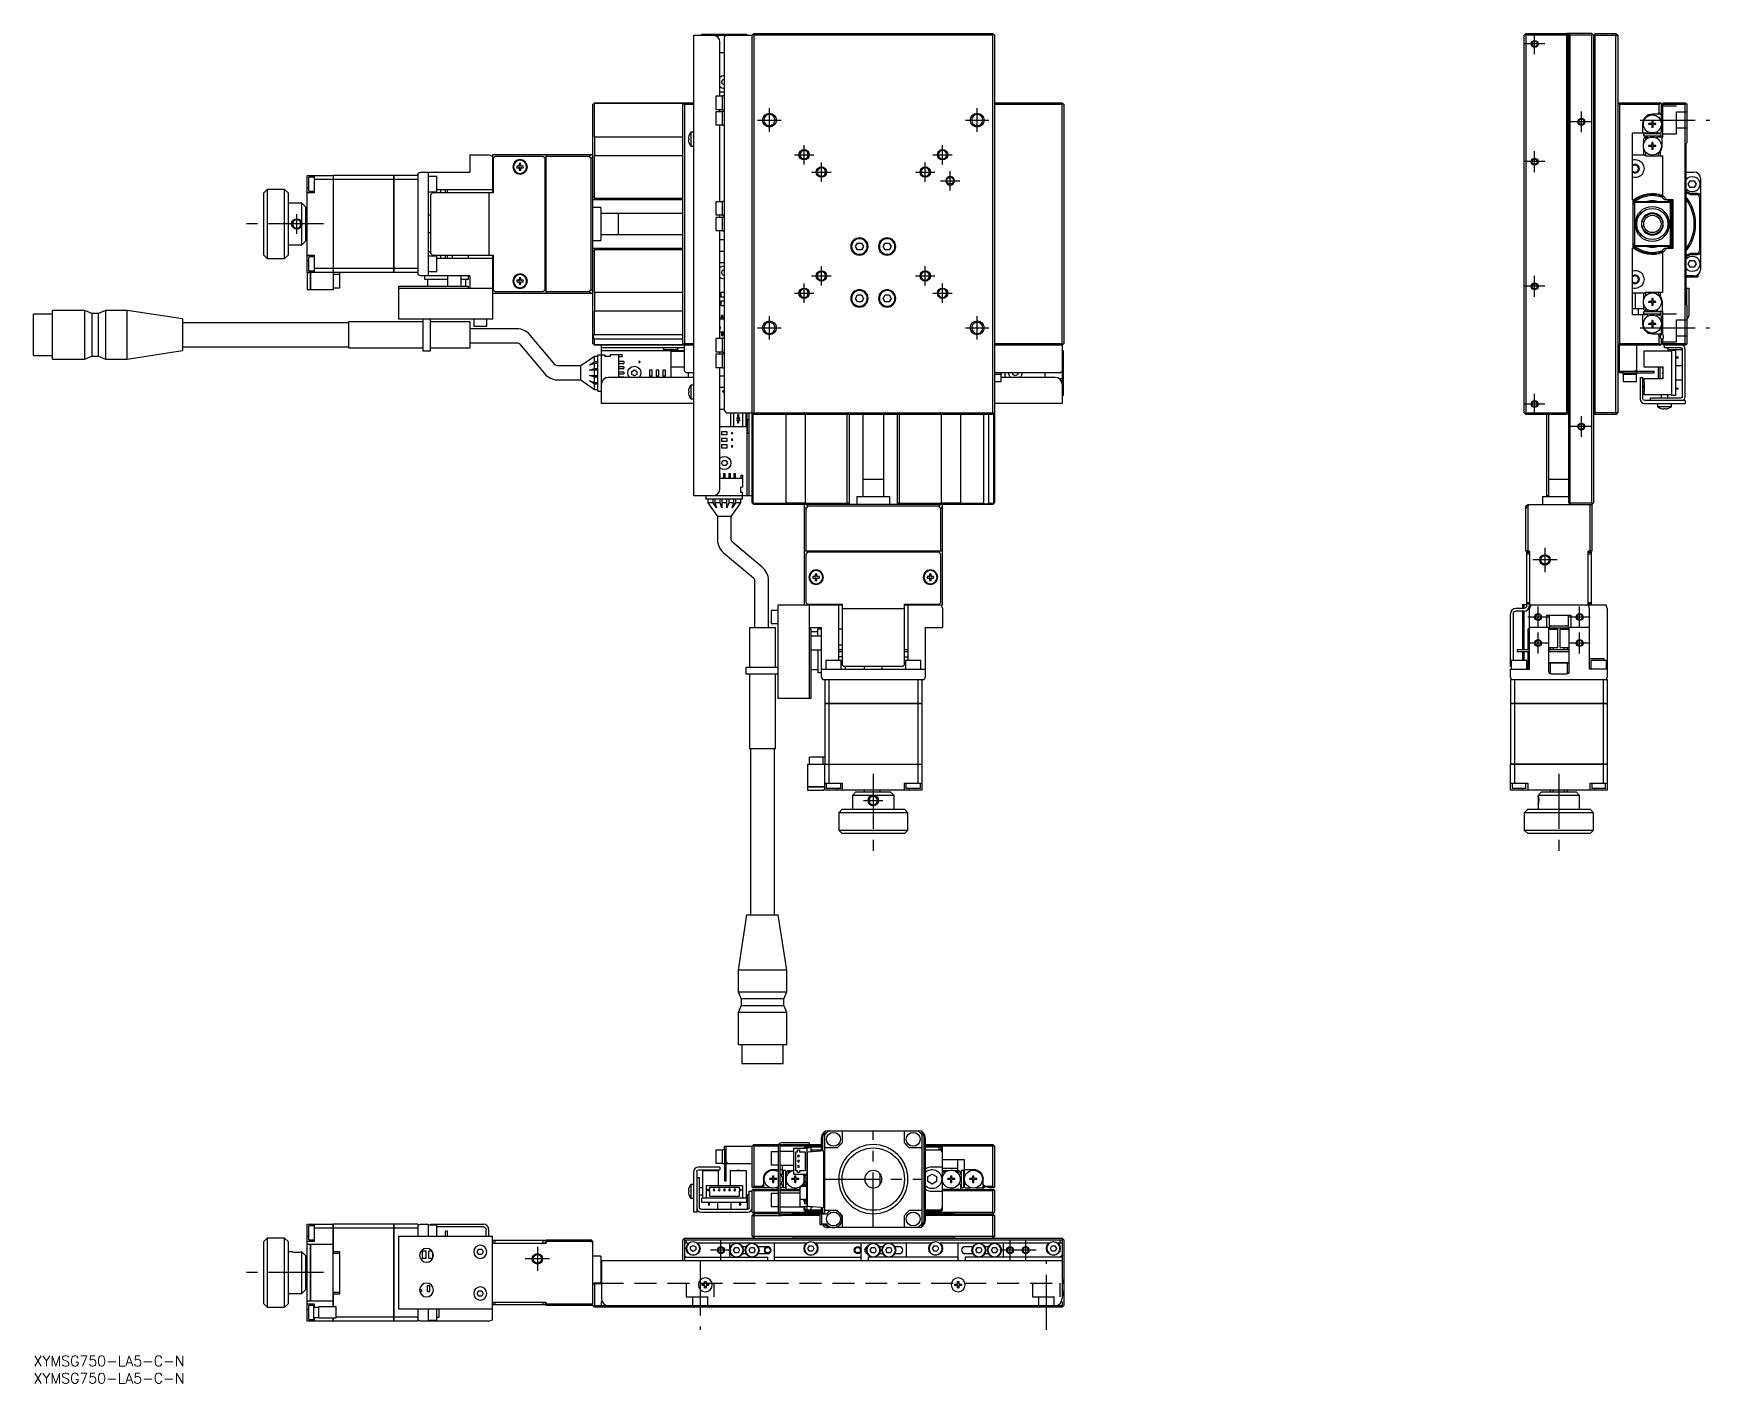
# Model space of a CAD drawing. Extents: x 0 to 484, y -8 to 382.
import ezdxf

# ---------------------------------------------------------------- set-up
doc = ezdxf.new("R2010")
doc.units = 0
doc.header["$LTSCALE"] = 0.5
doc.linetypes.add('CENTER', pattern=[50.8, 31.75, -6.35, 6.35, -6.35])
doc.linetypes.add('DASHED', pattern=[19.05, 12.7, -6.35])
for name, color, linetype in [('MSM_CENTER', 1, 'CENTER'), ('MSM_CONTINUOUS', 7, 'CONTINUOUS'), ('MSM_DASHED', 4, 'DASHED'), ('MSM_NARROW', 5, 'CONTINUOUS'), ('MSM_PART_NUMBER', 7, 'CONTINUOUS')]:
    doc.layers.add(name, color=color, linetype=linetype)
doc.styles.get("Standard").update_dxf_attribs({"font": 'txt.shx', "height": 1, "bigfont": 'bigfont.shx'})

# ---------------------------------------------------------------- blocks, each defined once
blk = doc.blocks.new('*U2')
at = {"layer": 'MSM_PART_NUMBER'}
blk.add_text('XYMSG750-LA5-C-N', height=3, dxfattribs=at).set_placement((0, -3))
blk = doc.blocks.new('*U3')
at = {"layer": 'MSM_PART_NUMBER'}
blk.add_text('XYMSG750-LA5-C-N', height=3, dxfattribs=at).set_placement((0, -8))

msp = doc.modelspace()

# ---------------------------------------------------------------- linework, layer by layer
at = {"layer": 'MSM_CENTER'}
for p, q in [((436.46, 378.81), (430.46, 378.81)), ((433.46, 375.81), (433.46, 381.81)), ((212.5, 353.41), (212.5, 360.21)), ((272.5, 353.41), (272.5, 360.21)), ((446.96, 353.31), (446.96, 359.31)), ((209.1, 356.81), (215.9, 356.81)), ((269.1, 356.81), (275.9, 356.81)), ((449.96, 356.31), (443.96, 356.31)), ((463.96, 356.81), (483.96, 356.81)), ((222.5, 344.01), (222.5, 349.61)), ((262.5, 344.01), (262.5, 349.61)), ((219.7, 346.81), (225.3, 346.81)), ((227.5, 339.01), (227.5, 344.61)), ((257.5, 339.01), (257.5, 344.61)), ((259.7, 346.81), (265.3, 346.81)), ((436.46, 344.81), (430.46, 344.81)), ((433.46, 341.81), (433.46, 347.81)), ((224.7, 341.81), (230.3, 341.81)), ((254.7, 341.81), (260.3, 341.81)), ((261.9, 339.31), (267.5, 339.31)), ((264.7, 336.51), (264.7, 342.11)), ((76, 324.01), (76, 329.61)), ((83.75, 326.81), (59.75, 326.81)), ((227.5, 309.01), (227.5, 314.61)), ((257.5, 309.01), (257.5, 314.61)), ((224.7, 311.81), (230.3, 311.81)), ((254.7, 311.81), (260.3, 311.81)), ((433.46, 305.81), (433.46, 311.81)), ((219.7, 306.81), (225.3, 306.81)), ((222.5, 304.01), (222.5, 309.61)), ((259.7, 306.81), (265.3, 306.81)), ((262.5, 304.01), (262.5, 309.61)), ((436.46, 308.81), (430.46, 308.81)), ((212.5, 293.41), (212.5, 300.21)), ((272.5, 293.41), (272.5, 300.21)), ((209.1, 296.81), (215.9, 296.81)), ((269.1, 296.81), (275.9, 296.81)), ((463.96, 296.81), (483.96, 296.81)), ((433.46, 271.81), (433.46, 277.81)), ((436.46, 274.81), (430.46, 274.81)), ((446.96, 265.31), (446.96, 271.31)), ((449.96, 268.31), (443.96, 268.31)), ((436.46, 233.31), (436.46, 226.31)), ((439.96, 229.81), (432.96, 229.81)), ((437.46, 213.31), (431.46, 213.31)), ((434.46, 210.31), (434.46, 216.31)), ((449.46, 213.31), (443.46, 213.31)), ((446.46, 210.31), (446.46, 216.31)), ((434.46, 202.81), (434.46, 208.81)), ((446.46, 202.81), (446.46, 208.81)), ((437.46, 205.81), (431.46, 205.81)), ((449.46, 205.81), (443.46, 205.81)), ((242.5, 168.06), (242.5, 144.06)), ((440.46, 168.06), (440.46, 144.06)), ((239.7, 160.31), (245.3, 160.31)), ((242.5, 37), (242.5, 65)), ((228.5, 51), (256.5, 51)), ((145.5, 31.5), (145.5, 24.5)), ((201.5, 30.5), (195.5, 30.5)), ((198.5, 27.5), (198.5, 33.5)), ((289.5, 30.5), (279, 30.5)), ((282, 27.5), (282, 33.5)), ((286.5, 27.5), (286.5, 33.5)), ((149, 28), (142, 28)), ((192.5, 27.5), (192.5, 7.5)), ((292.5, 7.5), (292.5, 27.5)), ((83.75, 24), (59.75, 24))]:
    msp.add_line(p, q, dxfattribs=at)
at = {"layer": 'MSM_CONTINUOUS'}
for p, q in [((190.7, 248.31), (190.7, 381.31)), ((190.7, 381.31), (207.5, 381.31)), ((193, 381.31), (193, 381.61)), ((193, 381.61), (206, 381.61)), ((197.75, 380.57), (197.75, 381.31)), ((198.2, 363.71), (198.2, 379.31)), ((200, 381.31), (199.5, 380.81)), ((199.5, 272.81), (199.5, 380.81)), ((206, 381.61), (206, 381.31)), ((207.5, 381.31), (208, 381.81)), ((207.5, 246.31), (207.5, 381.31)), ((208, 381.31), (207.75, 381.56)), ((208, 381.81), (277, 381.81)), ((208, 381.31), (208, 272.31)), ((277, 381.31), (208, 381.31)), ((277, 381.81), (277.5, 381.31)), ((277.25, 381.56), (277, 381.31)), ((277, 272.31), (277, 381.31)), ((277.5, 381.31), (277.5, 246.31)), ((430.71, 381.56), (430.46, 381.31)), ((430.46, 272.31), (430.46, 381.31)), ((430.96, 381.81), (430.71, 381.56)), ((430.71, 381.56), (430.96, 381.31)), ((430.96, 381.81), (442.46, 381.81)), ((442.76, 381.31), (430.96, 381.31)), ((430.96, 381.31), (430.96, 272.31)), ((442.86, 381.41), (442.46, 381.81)), ((442.56, 381.71), (442.76, 381.71)), ((442.61, 381.66), (442.76, 381.81)), ((449.96, 381.81), (442.76, 381.81)), ((442.76, 381.31), (442.86, 381.41)), ((442.76, 272.31), (442.76, 381.31)), ((442.96, 381.31), (442.86, 381.41)), ((442.96, 381.31), (442.96, 272.31)), ((442.96, 380.41), (443.26, 380.41)), ((443.06, 380.71), (443.06, 381.41)), ((443.26, 380.41), (443.26, 381.81)), ((443.46, 246.21), (443.46, 381.81)), ((443.66, 381.31), (443.46, 381.51)), ((443.66, 381.31), (443.66, 246.31)), ((449.96, 381.31), (443.66, 381.31)), ((449.96, 381.81), (450.21, 381.56)), ((450.21, 381.56), (449.96, 381.31)), ((449.96, 246.31), (449.96, 381.31)), ((450.46, 381.31), (450.21, 381.56)), ((450.46, 381.31), (450.96, 381.81)), ((450.46, 381.31), (456.96, 381.31)), ((450.46, 381.31), (450.46, 246.31)), ((450.96, 381.81), (456.96, 381.81)), ((450.96, 271.81), (450.96, 381.81)), ((456.96, 381.81), (457.46, 381.31)), ((456.96, 271.81), (456.96, 381.81)), ((456.96, 381.31), (457.46, 381.1)), ((457.46, 381.31), (457.46, 272.31)), ((198.2, 376.31), (199.5, 376.31)), ((198.63, 367.81), (199.07, 368.56)), ((199.07, 367.06), (198.63, 367.81)), ((199.07, 368.56), (199.5, 368.56)), ((197, 363.71), (197, 359.91)), ((199, 363.71), (197, 363.71)), ((199.5, 364.91), (198.2, 364.91)), ((199, 359.81), (199, 363.81)), ((199.5, 363.81), (199, 363.81)), ((199.5, 367.06), (199.07, 367.06)), ((161.5, 361.31), (161.85, 361.66)), ((161.5, 292.31), (161.5, 361.31)), ((162, 361.81), (161.85, 361.66)), ((161.85, 361.66), (161.9, 361.61)), ((161.9, 361.61), (161.9, 352.01)), ((187.8, 361.61), (161.9, 361.61)), ((162, 361.81), (190.7, 361.81)), ((187.5, 361.31), (188, 361.81)), ((187.5, 292.31), (187.5, 361.31)), ((187.75, 361.56), (188, 361.31)), ((188, 361.31), (188, 292.31)), ((190.7, 361.31), (188, 361.31)), ((197, 359.91), (199, 359.91)), ((197, 359.21), (197, 355.41)), ((199, 359.21), (197, 359.21)), ((198.2, 359.21), (198.2, 359.91)), ((199, 359.81), (199.5, 359.81)), ((199, 355.31), (199, 359.31)), ((199.5, 359.31), (199, 359.31)), ((277.5, 361.81), (297, 361.81)), ((297, 361.31), (277.5, 361.31)), ((297, 361.81), (297.5, 361.31)), ((297, 361.31), (297.25, 361.56)), ((297, 292.31), (297, 361.31)), ((297.5, 361.31), (297.5, 292.31)), ((457.46, 361.31), (457.96, 361.81)), ((457.71, 361.56), (457.96, 361.31)), ((457.96, 361.81), (469.76, 361.81)), ((457.96, 361.31), (457.96, 292.31)), ((469.46, 361.31), (457.96, 361.31)), ((469.96, 358.51), (467.46, 358.51)), ((469.46, 359.01), (468.96, 358.51)), ((469.46, 361.31), (469.86, 361.71)), ((469.46, 359.01), (469.46, 361.31)), ((469.81, 358.51), (469.46, 359.01)), ((469.96, 361.61), (469.76, 361.81)), ((469.96, 361.61), (469.96, 356.42)), ((470.46, 361.61), (470.66, 361.81)), ((470.46, 352.01), (470.46, 361.61)), ((476.96, 361.31), (470.46, 361.31)), ((470.66, 361.81), (476.96, 361.81)), ((476.96, 361.81), (477.21, 361.56)), ((477.21, 361.56), (476.96, 361.31)), ((476.96, 292.31), (476.96, 361.31)), ((477.21, 361.56), (477.46, 361.31)), ((477.46, 361.31), (477.46, 350.21)), ((189.8, 353.31), (189.8, 349.31)), ((190.7, 353.31), (189.8, 353.31)), ((197, 355.41), (199, 355.41)), ((198.2, 333.21), (198.2, 355.41)), ((199, 355.31), (199.5, 355.31)), ((464.66, 355.71), (464.66, 353.01)), ((467.25, 355.85), (466.46, 355.85)), ((466.46, 355.56), (466.46, 355.85)), ((467.25, 355.56), (466.46, 355.56)), ((466.99, 355.85), (466.99, 355.56)), ((467.6, 356.71), (467.31, 356.71)), ((467.31, 356.71), (467.31, 355.91)), ((467.6, 356.18), (467.31, 356.18)), ((467.31, 355.5), (467.31, 354.71)), ((467.31, 355.24), (467.6, 355.24)), ((467.6, 354.71), (467.31, 354.71)), ((467.6, 356.71), (467.6, 355.91)), ((467.6, 355.5), (467.6, 354.71)), ((468.46, 355.85), (467.66, 355.85)), ((468.46, 355.56), (467.66, 355.56)), ((467.93, 355.85), (467.93, 355.56)), ((468.46, 355.56), (468.46, 355.85)), ((469.66, 353.01), (469.96, 353.31)), ((469.96, 355), (469.96, 353.31)), ((161.9, 352.01), (187.5, 352.01)), ((162, 352.01), (162, 346.51)), ((189.11, 351.51), (189.24, 351.51)), ((189.24, 351.11), (189.11, 351.11)), ((189.24, 352.26), (189.24, 352.24)), ((189.24, 351.51), (189.24, 351.11)), ((189.24, 350.38), (189.24, 350.36)), ((189.8, 349.31), (190.7, 349.31)), ((465.91, 353.01), (461.76, 353.01)), ((461.76, 333.81), (461.76, 353.01)), ((464.96, 352.21), (464.96, 352.81)), ((469.96, 352.81), (464.96, 352.81)), ((469.96, 352.21), (464.96, 352.21)), ((465.46, 352.01), (464.96, 351.51)), ((464.96, 350.02), (464.96, 351.51)), ((464.96, 347.01), (464.96, 348.6)), ((465.46, 352.01), (465.46, 350.97)), ((465.46, 352.01), (465.91, 352.01)), ((465.91, 353.01), (466.06, 353.27)), ((465.99, 351.87), (465.91, 352.01)), ((467.25, 349.45), (466.46, 349.45)), ((466.46, 349.16), (466.46, 349.45)), ((467.25, 349.16), (466.46, 349.16)), ((466.99, 349.45), (466.99, 349.16)), ((467.6, 350.31), (467.31, 350.31)), ((467.31, 350.31), (467.31, 349.51)), ((467.6, 349.78), (467.31, 349.78)), ((467.31, 349.1), (467.31, 348.31)), ((467.31, 348.84), (467.6, 348.84)), ((467.6, 350.31), (467.6, 349.51)), ((467.6, 349.1), (467.6, 348.31)), ((468.46, 349.45), (467.66, 349.45)), ((468.46, 349.16), (467.66, 349.16)), ((467.93, 349.45), (467.93, 349.16)), ((468.46, 349.16), (468.46, 349.45)), ((469, 352.01), (468.79, 351.63)), ((468.86, 353.27), (469.01, 353.01)), ((469, 352.01), (470.46, 352.01)), ((469.66, 353.01), (469.01, 353.01)), ((469.96, 352.21), (469.96, 352.81)), ((470.26, 349.31), (470.26, 352.01)), ((477.16, 349.91), (477.46, 350.21)), ((477.16, 349.91), (477.16, 303.71)), ((126, 346.81), (131.5, 346.81)), ((126, 346.81), (126, 341.81)), ((131.5, 346.81), (132.5, 346.43)), ((132.5, 346.81), (132.5, 335.81)), ((161.5, 346.81), (132.5, 346.81)), ((133.2, 346.31), (132.7, 345.81)), ((132.7, 345.81), (132.7, 335.81)), ((147.2, 346.31), (133.2, 346.31)), ((140.26, 344.23), (140.26, 343.55)), ((140.74, 343.55), (140.74, 344.23)), ((147.7, 345.81), (147.2, 346.31)), ((147.7, 307.81), (147.7, 345.81)), ((148, 306.81), (148, 346.81)), ((160.39, 346.31), (148, 346.31)), ((160.39, 346.31), (160.89, 346.81)), ((161, 345.7), (160.39, 346.31)), ((161.5, 346.2), (161, 345.7)), ((161, 307.92), (161, 345.7)), ((161.9, 346.51), (161.9, 334.45)), ((187.5, 346.51), (161.9, 346.51)), ((461.76, 346.81), (465.16, 346.81)), ((464.96, 347.01), (465.46, 346.51)), ((465.46, 347.65), (465.46, 346.51)), ((465.46, 346.51), (470.46, 346.51)), ((467.6, 348.31), (467.31, 348.31)), ((469.26, 346.51), (469.26, 347.16)), ((469.76, 347.71), (469.76, 346.51)), ((470.46, 334.31), (470.46, 346.51)), ((79, 312.81), (79, 340.81)), ((79, 340.81), (86.5, 340.81)), ((79.5, 336.31), (79.5, 340.31)), ((81, 340.31), (79.5, 340.31)), ((81, 340.81), (81, 335.81)), ((86.5, 339.65), (81, 339.65)), ((86.5, 340.81), (86.5, 307.81)), ((86.5, 340.8), (86.51, 340.8)), ((86.5, 339.65), (86.51, 339.65)), ((104, 340.81), (86.51, 340.81)), ((86.51, 340.81), (86.51, 308.81)), ((104, 339.65), (86.51, 339.65)), ((104, 312.81), (104, 340.81)), ((104, 340.8), (104.01, 340.8)), ((104, 339.65), (104.01, 339.65)), ((104.01, 340.81), (104.01, 312.81)), ((111, 340.81), (104.01, 340.81)), ((111, 339.65), (104.01, 339.65)), ((111, 341.43), (111, 312.19)), ((112, 341.81), (126, 341.81)), ((114, 341.81), (114, 311.81)), ((116.5, 340.56), (114, 340.56)), ((116.5, 336.06), (116.5, 340.56)), ((140.26, 343.55), (139.58, 343.55)), ((139.58, 343.07), (140.26, 343.07)), ((140.26, 343.07), (140.26, 342.39)), ((141.42, 343.55), (140.74, 343.55)), ((140.74, 342.39), (140.74, 343.07)), ((140.74, 343.07), (141.42, 343.07)), ((477.16, 341.81), (479.46, 341.81)), ((477.8, 338.31), (478.38, 339.31)), ((478.38, 339.31), (479.54, 339.31)), ((479.54, 339.31), (480.11, 338.31)), ((481.46, 313.81), (481.46, 339.81)), ((67.5, 336.81), (66.5, 335.81)), ((66.5, 317.81), (66.5, 335.81)), ((67.5, 336.81), (67.5, 316.81)), ((72.5, 336.81), (67.5, 336.81)), ((72.5, 316.81), (72.5, 336.81)), ((73.5, 335.81), (72.5, 336.81)), ((73.5, 335.81), (73.5, 317.81)), ((79, 337.31), (79.5, 337.31)), ((81, 335.81), (79, 335.81)), ((79.5, 336.31), (81, 336.31)), ((114, 336.06), (116.5, 336.06)), ((115.2, 335.81), (114.7, 335.31)), ((114.7, 318.31), (114.7, 335.31)), ((132.7, 335.81), (115.2, 335.81)), ((116.5, 336.81), (132.7, 336.81)), ((117.5, 336.81), (117.5, 335.81)), ((119, 335.81), (119, 336.81)), ((119.5, 335.81), (119.5, 336.81)), ((131.5, 335.81), (131.5, 317.81)), ((148, 336.81), (147.7, 336.81)), ((147.7, 335.06), (148, 335.06)), ((161.9, 334.45), (161.5, 334.62)), ((161.9, 334.45), (162, 334.31)), ((162, 334.31), (187.5, 334.31)), ((162, 334.31), (162, 333.81)), ((470.46, 335.02), (471.67, 333.81)), ((470.96, 333.81), (470.46, 334.31)), ((478.38, 337.31), (477.8, 338.31)), ((479.54, 337.31), (478.38, 337.31)), ((478.96, 335.71), (480.46, 335.71)), ((478.96, 335.33), (480.33, 335.33)), ((480.11, 338.31), (479.54, 337.31)), ((481.08, 334.58), (481.08, 319.04)), ((77.5, 332.81), (73.5, 332.81)), ((77.5, 332.81), (78.5, 331.81)), ((77.5, 320.81), (77.5, 332.81)), ((78.5, 331.81), (78.5, 321.81)), ((114.7, 329.31), (114, 329.31)), ((147.8, 331.81), (147.7, 331.81)), ((147.8, 321.81), (147.8, 331.81)), ((148, 331.61), (147.8, 331.81)), ((187.5, 333.81), (161.5, 333.81)), ((163.8, 331.56), (161.5, 331.56)), ((163.8, 331.56), (163.8, 322.06)), ((187.5, 329.81), (163.8, 329.81)), ((168.8, 329.81), (168.8, 323.81)), ((197, 333.21), (197, 329.41)), ((199, 333.21), (197, 333.21)), ((197, 329.41), (199, 329.41)), ((198.2, 328.71), (198.2, 329.41)), ((199, 329.31), (199, 333.31)), ((199.5, 333.31), (199, 333.31)), ((199, 329.31), (199.5, 329.31)), ((461.76, 333.81), (461.96, 333.81)), ((461.96, 319.81), (461.96, 333.81)), ((461.96, 332.51), (462.26, 332.81)), ((462.46, 333.01), (462.26, 332.81)), ((462.26, 332.81), (462.26, 320.81)), ((462.46, 333.01), (462.76, 333.31)), ((472.46, 333.01), (462.46, 333.01)), ((462.76, 333.31), (472.16, 333.31)), ((463.9, 329.56), (463.9, 329.56)), ((463.9, 329.56), (464.03, 329.56)), ((464.03, 329.56), (464.26, 329.78)), ((464.03, 329.56), (464.03, 329.73)), ((464.26, 329.97), (464.26, 329.78)), ((466.08, 329.61), (466.02, 329.61)), ((466.08, 329.61), (466.15, 329.67)), ((468.77, 329.67), (468.83, 329.61)), ((468.9, 329.61), (468.83, 329.61)), ((473.46, 333.81), (470.96, 333.81)), ((472.16, 333.31), (472.46, 333.01)), ((472.66, 332.81), (472.46, 333.01)), ((472.66, 320.81), (472.66, 332.81)), ((472.66, 332.81), (472.96, 332.51)), ((472.96, 332.51), (472.96, 321.11)), ((473.46, 319.81), (473.46, 333.81)), ((79, 328.81), (78.5, 328.81)), ((78.5, 324.31), (79, 324.31)), ((114, 324.31), (114.7, 324.31)), ((197, 328.71), (197, 324.91)), ((199, 328.71), (197, 328.71)), ((197, 324.91), (199, 324.91)), ((198.2, 293.71), (198.2, 324.91)), ((199, 324.81), (199, 328.81)), ((199.5, 328.81), (199, 328.81)), ((199, 324.81), (199.5, 324.81)), ((73.5, 320.81), (77.5, 320.81)), ((78.5, 321.81), (77.5, 320.81)), ((147.7, 321.81), (147.8, 321.81)), ((147.8, 321.81), (148, 322.01)), ((161.5, 322.06), (163.8, 322.06)), ((161.5, 319.81), (187.5, 319.81)), ((162, 319.81), (162, 319.31)), ((163.8, 323.81), (187.5, 323.81)), ((198.2, 322.31), (199.5, 322.31)), ((237.35, 320.31), (237.92, 321.31)), ((237.92, 319.31), (237.35, 320.31)), ((237.92, 321.31), (239.08, 321.31)), ((239.08, 321.31), (239.65, 320.31)), ((239.65, 320.31), (239.08, 319.31)), ((245.35, 320.31), (245.92, 321.31)), ((245.92, 319.31), (245.35, 320.31)), ((245.92, 321.31), (247.08, 321.31)), ((247.08, 321.31), (247.65, 320.31)), ((247.65, 320.31), (247.08, 319.31)), ((461.76, 319.81), (461.96, 319.81)), ((461.76, 300.61), (461.76, 319.81)), ((462.26, 320.81), (461.96, 321.11)), ((462.26, 320.81), (462.46, 320.61)), ((462.46, 320.61), (472.46, 320.61)), ((462.76, 320.31), (462.46, 320.61)), ((472.16, 320.31), (462.76, 320.31)), ((464.03, 324.06), (463.9, 324.06)), ((464.03, 323.89), (464.03, 324.06)), ((464.26, 323.83), (464.03, 324.06)), ((464.26, 323.83), (464.26, 323.65)), ((471.67, 319.81), (470.46, 318.6)), ((470.46, 319.31), (470.96, 319.81)), ((470.96, 319.81), (473.46, 319.81)), ((472.46, 320.61), (472.16, 320.31)), ((472.46, 320.61), (472.66, 320.81)), ((472.96, 321.11), (472.66, 320.81)), ((66.5, 317.81), (67.5, 316.81)), ((67.5, 316.81), (72.5, 316.81)), ((72.5, 316.81), (73.5, 317.81)), ((79, 317.81), (81, 317.81)), ((79, 316.31), (79.5, 316.31)), ((81, 317.31), (79.5, 317.31)), ((79.5, 313.31), (79.5, 317.31)), ((81, 317.81), (81, 312.81)), ((114, 318.81), (114.7, 318.81)), ((116.5, 317.56), (114, 317.56)), ((114.7, 318.31), (115.2, 317.81)), ((115.2, 317.81), (132.7, 317.81)), ((116.5, 313.06), (116.5, 317.56)), ((132.7, 316.81), (116.5, 316.81)), ((117.5, 317.81), (117.5, 316.81)), ((119, 316.81), (119, 317.81)), ((119.5, 316.81), (119.5, 317.81)), ((121, 316.81), (121, 317.81)), ((125.5, 317.81), (125.5, 316.81)), ((132.5, 317.81), (132.5, 299.31)), ((132.7, 317.81), (132.7, 307.81)), ((148, 318.56), (147.7, 318.56)), ((147.7, 316.81), (148, 316.81)), ((161.5, 319), (161.9, 319.17)), ((162, 319.31), (161.9, 319.17)), ((161.9, 319.17), (161.9, 307.11)), ((187.5, 319.31), (162, 319.31)), ((199.5, 318.91), (198.2, 318.91)), ((198.2, 315.71), (199.5, 315.71)), ((239.08, 319.31), (237.92, 319.31)), ((247.08, 319.31), (245.92, 319.31)), ((470.46, 307.11), (470.46, 319.31)), ((477.8, 315.31), (478.38, 316.31)), ((478.38, 314.31), (477.8, 315.31)), ((478.38, 316.31), (479.54, 316.31)), ((480.33, 318.29), (478.96, 318.29)), ((480.46, 317.91), (478.96, 317.91)), ((479.54, 316.31), (480.11, 315.31)), ((480.11, 315.31), (479.54, 314.31)), ((86.5, 312.81), (79, 312.81)), ((79.2, 312.51), (79, 312.51)), ((79, 312.51), (79, 307.81)), ((79.2, 312.81), (79.2, 312.51)), ((79.5, 313.31), (81, 313.31)), ((80, 307.81), (80, 312.81)), ((80.01, 312.81), (80.01, 307.81)), ((86.5, 313.96), (81, 313.96)), ((86.5, 313.97), (86.51, 313.97)), ((86.5, 312.82), (86.51, 312.82)), ((86.51, 312.51), (86.5, 312.51)), ((86.51, 311.41), (86.5, 311.41)), ((104, 313.96), (86.51, 313.96)), ((104, 312.81), (86.51, 312.81)), ((86.51, 312.31), (88.5, 312.31)), ((88.5, 308.41), (88.5, 312.81)), ((104, 313.97), (104.01, 313.97)), ((104, 312.82), (104.01, 312.82)), ((111, 313.96), (104.01, 313.96)), ((111, 312.81), (104.01, 312.81)), ((126, 311.81), (112, 311.81)), ((113, 310.81), (113, 311.81)), ((119.5, 310.81), (113, 310.81)), ((113.75, 310.81), (113.75, 308.81)), ((114, 313.06), (116.5, 313.06)), ((119.5, 311.81), (119.5, 308.81)), ((123.5, 308.81), (123.5, 311.81)), ((125.5, 310.81), (123.5, 310.81)), ((124.75, 310.81), (124.75, 308.81)), ((125.5, 311.81), (125.5, 310.81)), ((126, 311.81), (126, 308.31)), ((140.26, 310.55), (139.58, 310.55)), ((139.58, 310.07), (140.26, 310.07)), ((140.26, 311.23), (140.26, 310.55)), ((140.26, 310.07), (140.26, 309.39)), ((140.74, 310.55), (140.74, 311.23)), ((141.42, 310.55), (140.74, 310.55)), ((140.74, 310.07), (141.42, 310.07)), ((140.74, 309.39), (140.74, 310.07)), ((198.63, 312.81), (199.07, 313.56)), ((199.07, 312.06), (198.63, 312.81)), ((199.07, 313.56), (199.5, 313.56)), ((199.5, 312.06), (199.07, 312.06)), ((479.46, 311.81), (477.16, 311.81)), ((477.36, 311.41), (477.36, 311.81)), ((480.56, 311.41), (477.36, 311.41)), ((479.54, 314.31), (478.38, 314.31)), ((480.56, 312.14), (480.56, 311.41)), ((80, 307.81), (79, 307.81)), ((80, 307.82), (80.01, 307.82)), ((86.5, 307.81), (80.01, 307.81)), ((86.51, 308.81), (86.5, 308.81)), ((86.5, 308.41), (88.5, 308.41)), ((105.5, 308.81), (125.5, 308.81)), ((105.5, 299.31), (105.5, 308.81)), ((105.5, 308.31), (132.5, 308.31)), ((125.5, 308.81), (125.5, 308.31)), ((132.5, 306.81), (161.5, 306.81)), ((132.7, 307.81), (133.2, 307.31)), ((133.2, 307.31), (147.2, 307.31)), ((147.2, 307.31), (147.7, 307.81)), ((148, 307.31), (160.39, 307.31)), ((160.39, 307.31), (161, 307.92)), ((160.89, 306.81), (160.39, 307.31)), ((161, 307.92), (161.5, 307.42)), ((161.9, 307.11), (187.5, 307.11)), ((162, 307.11), (162, 301.61)), ((198.5, 307.04), (198.5, 305.79)), ((199.5, 307.04), (198.5, 307.04)), ((198.5, 305.79), (199.5, 305.79)), ((237.35, 305.31), (237.92, 306.31)), ((237.92, 304.31), (237.35, 305.31)), ((237.92, 306.31), (239.08, 306.31)), ((239.08, 306.31), (239.65, 305.31)), ((239.65, 305.31), (239.08, 304.31)), ((245.35, 305.31), (245.92, 306.31)), ((245.92, 304.31), (245.35, 305.31)), ((245.92, 306.31), (247.08, 306.31)), ((247.08, 306.31), (247.65, 305.31)), ((247.65, 305.31), (247.08, 304.31)), ((464.96, 306.86), (461.76, 306.86)), ((462.46, 306.86), (462.46, 302.36)), ((465.46, 307.11), (464.96, 306.61)), ((464.96, 305.02), (464.96, 306.86)), ((464.96, 306.81), (465.16, 306.81)), ((465.46, 307.11), (465.46, 305.97)), ((465.46, 307.11), (470.46, 307.11)), ((467.6, 305.31), (467.31, 305.31)), ((467.31, 305.31), (467.31, 304.51)), ((467.6, 305.31), (467.6, 304.51)), ((469.26, 306.45), (469.26, 307.11)), ((469.76, 307.11), (469.76, 305.91)), ((477.46, 303.41), (477.46, 308.31)), ((477.46, 308.31), (477.96, 308.31)), ((477.96, 308.31), (477.96, 300.31)), ((0, 288.86), (0, 300.76)), ((5.5, 300.76), (0, 300.76)), ((5.5, 287.81), (5.5, 301.81)), ((14.8, 301.81), (5.5, 301.81)), ((14.8, 287.81), (14.8, 301.81)), ((16.8, 300.96), (14.8, 301.81)), ((16.8, 300.96), (16.8, 288.66)), ((18.8, 300.96), (16.8, 300.96)), ((20.8, 301.81), (18.8, 300.96)), ((18.8, 288.66), (18.8, 300.96)), ((20.8, 301.81), (20.8, 287.81)), ((27, 301.81), (20.8, 301.81)), ((27, 287.81), (27, 301.81)), ((43, 299.38), (27, 301.81)), ((161.9, 301.61), (161.9, 294.87)), ((187.5, 301.61), (161.9, 301.61)), ((199.5, 304.5), (198.5, 304.5)), ((198.5, 304.5), (198.5, 303.25)), ((198.5, 303.25), (199.5, 303.25)), ((198.65, 300.21), (198.76, 300.27)), ((198.65, 299.47), (198.65, 300.21)), ((198.76, 300.27), (198.76, 300.52)), ((198.96, 300.52), (198.76, 300.52)), ((198.96, 300.52), (198.96, 300.27)), ((198.96, 300.27), (199.08, 300.21)), ((199.08, 300.21), (199.08, 299.47)), ((239.08, 304.31), (237.92, 304.31)), ((247.08, 304.31), (245.92, 304.31)), ((461.76, 302.36), (464.96, 302.36)), ((465.91, 300.61), (461.76, 300.61)), ((463.46, 300.61), (463.46, 302.36)), ((464.66, 300.61), (464.66, 297.91)), ((464.96, 302.11), (464.96, 303.6)), ((464.96, 302.11), (465.46, 301.61)), ((464.96, 300.81), (464.96, 301.41)), ((469.96, 301.41), (464.96, 301.41)), ((469.96, 300.81), (464.96, 300.81)), ((465.46, 302.65), (465.46, 301.61)), ((465.46, 301.61), (465.91, 301.61)), ((465.99, 301.75), (465.91, 301.61)), ((465.91, 300.61), (466.06, 300.35)), ((467.25, 304.45), (466.46, 304.45)), ((466.46, 304.16), (466.46, 304.45)), ((467.25, 304.16), (466.46, 304.16)), ((466.99, 304.45), (466.99, 304.16)), ((467.6, 304.78), (467.31, 304.78)), ((467.31, 304.1), (467.31, 303.31)), ((467.31, 303.84), (467.6, 303.84)), ((467.6, 303.31), (467.31, 303.31)), ((467.6, 304.1), (467.6, 303.31)), ((468.46, 304.45), (467.66, 304.45)), ((468.46, 304.16), (467.66, 304.16)), ((467.93, 304.45), (467.93, 304.16)), ((468.46, 304.16), (468.46, 304.45)), ((469, 301.61), (468.79, 301.99)), ((468.86, 300.35), (469.01, 300.61)), ((469, 301.61), (470.46, 301.61)), ((469.01, 300.61), (469.66, 300.61)), ((469.96, 300.31), (469.66, 300.61)), ((469.96, 300.81), (469.96, 301.41)), ((469.96, 300.31), (469.96, 298.62)), ((470.26, 304.31), (470.26, 301.61)), ((470.46, 294.87), (470.46, 301.61)), ((477.46, 303.41), (477.16, 303.71)), ((477.46, 303.41), (477.46, 292.31)), ((43, 299.38), (43, 290.24)), ((91, 298.31), (43, 298.31)), ((91, 298.56), (91, 291.06)), ((112.5, 298.56), (91, 298.56)), ((132.5, 299.31), (105.5, 299.31)), ((112.5, 290.06), (112.5, 299.31)), ((114.5, 299.31), (114.5, 290.06)), ((126, 298.56), (114.5, 298.56)), ((126, 298.56), (126, 291.06)), ((139.6, 296.53), (126, 296.53)), ((127.1, 299.31), (127.1, 297.31)), ((127.1, 297.31), (130.9, 297.31)), ((130.9, 297.31), (130.9, 299.31)), ((198.2, 299.47), (199.5, 299.47)), ((199.5, 295.57), (198.2, 295.57)), ((198.65, 299.91), (199.08, 299.91)), ((198.65, 295.57), (198.65, 294.84)), ((199.08, 295.57), (199.08, 294.84)), ((467.25, 298.05), (466.46, 298.05)), ((466.46, 297.76), (466.46, 298.05)), ((467.25, 297.76), (466.46, 297.76)), ((466.99, 298.05), (466.99, 297.76)), ((467.6, 298.91), (467.31, 298.91)), ((467.31, 298.91), (467.31, 298.11)), ((467.6, 298.38), (467.31, 298.38)), ((467.31, 297.7), (467.31, 296.91)), ((467.31, 297.44), (467.6, 297.44)), ((467.6, 296.91), (467.31, 296.91)), ((467.6, 298.91), (467.6, 298.11)), ((467.6, 297.7), (467.6, 296.91)), ((468.46, 298.05), (467.66, 298.05)), ((468.46, 297.76), (467.66, 297.76)), ((467.93, 298.05), (467.93, 297.76)), ((468.46, 297.76), (468.46, 298.05)), ((469.96, 299.81), (470.46, 299.81)), ((469.96, 299.31), (470.46, 299.31)), ((469.96, 297.2), (469.96, 294.87)), ((43, 291.31), (91, 291.31)), ((91, 291.06), (112.5, 291.06)), ((114.5, 291.06), (126, 291.06)), ((126, 292.53), (139.6, 292.53)), ((140.37, 292.18), (147.57, 283.6)), ((150.63, 286.17), (143.43, 294.75)), ((162, 291.81), (161.5, 292.31)), ((161.9, 292.01), (161.85, 291.96)), ((161.9, 294.87), (187.5, 294.87)), ((161.9, 293.55), (161.9, 292.01)), ((187.5, 293.55), (161.9, 293.55)), ((161.9, 292.01), (187.8, 292.01)), ((190.7, 291.81), (162, 291.81)), ((164, 275.01), (164, 291.81)), ((188, 291.01), (164, 291.01)), ((182, 290.31), (182, 291.01)), ((186, 290.51), (182, 290.51)), ((186, 291.01), (186, 290.31)), ((188, 291.81), (187.5, 292.31)), ((188, 292.31), (187.75, 292.06)), ((188, 292.31), (190.7, 292.31)), ((188, 284.31), (188, 291.81)), ((197, 293.71), (197, 289.91)), ((199, 293.71), (197, 293.71)), ((199.08, 295.13), (198.65, 295.13)), ((198.76, 294.77), (198.65, 294.84)), ((198.76, 294.52), (198.76, 294.77)), ((198.76, 294.52), (198.96, 294.52)), ((199.08, 294.84), (198.96, 294.77)), ((198.96, 294.77), (198.96, 294.52)), ((199, 289.81), (199, 293.81)), ((199.5, 293.81), (199, 293.81)), ((277.5, 292.31), (297, 292.31)), ((297, 291.81), (277.5, 291.81)), ((297.25, 292.06), (297, 292.31)), ((297.5, 292.31), (297, 291.81)), ((297, 291.81), (297, 281.06)), ((457.96, 291.81), (457.46, 292.31)), ((457.96, 292.31), (457.71, 292.06)), ((457.96, 292.31), (469.46, 292.31)), ((469.76, 291.81), (457.96, 291.81)), ((457.96, 283.81), (457.96, 291.81)), ((462.96, 283.31), (462.96, 291.81)), ((467.46, 295.11), (469.96, 295.11)), ((468.96, 295.11), (469.46, 294.61)), ((469.46, 294.61), (469.81, 295.11)), ((469.46, 292.31), (469.46, 294.61)), ((469.86, 291.91), (469.46, 292.31)), ((469.76, 291.81), (469.96, 292.01)), ((469.96, 293.55), (469.96, 292.01)), ((470.46, 292.01), (470.46, 293.55)), ((470.46, 292.31), (476.96, 292.31)), ((470.66, 291.81), (470.46, 292.01)), ((476.96, 291.81), (470.66, 291.81)), ((470.96, 291.01), (470.96, 291.81)), ((475.76, 291.01), (470.96, 291.01)), ((471.96, 291.01), (471.96, 290.51)), ((475.96, 290.51), (471.96, 290.51)), ((475.96, 290.51), (475.96, 290.96)), ((476.16, 277.01), (476.16, 290.61)), ((476.96, 292.31), (477.21, 292.06)), ((477.21, 292.06), (476.96, 291.81)), ((476.96, 277.01), (476.96, 290.61)), ((477.46, 292.31), (477.21, 292.06)), ((0, 288.86), (5.5, 288.86)), ((5.5, 287.81), (14.8, 287.81)), ((14.8, 287.81), (16.8, 288.66)), ((16.8, 288.66), (18.8, 288.66)), ((18.8, 288.66), (20.8, 287.81)), ((20.8, 287.81), (27, 287.81)), ((27, 287.81), (43, 290.24)), ((114.5, 290.06), (112.5, 290.06)), ((158, 285.81), (151.4, 285.81)), ((162, 288.56), (158, 285.81)), ((158, 281.81), (158, 285.81)), ((160.55, 286.06), (162, 287.06)), ((162, 286.56), (160.55, 286.06)), ((162, 287.06), (162, 288.56)), ((163, 288.56), (162, 288.56)), ((162, 287.06), (163, 287.06)), ((162, 285.06), (162, 286.56)), ((163, 286.56), (162, 286.56)), ((163, 278.56), (163, 289.06)), ((163, 289.06), (165, 289.06)), ((164, 290.31), (188, 290.31)), ((165, 289.06), (165, 288.56)), ((166.5, 288.56), (165, 288.56)), ((166.5, 289.06), (166.5, 288.56)), ((170, 289.06), (166.5, 289.06)), ((169, 282.51), (169, 289.06)), ((169, 288.56), (170, 288.56)), ((170.5, 287.06), (169, 287.06)), ((169, 286.56), (170.5, 286.56)), ((170.5, 285.56), (169, 285.56)), ((170, 289.06), (170, 288.56)), ((170.5, 287.06), (170.5, 286.56)), ((170.5, 285.56), (170.5, 285.06)), ((184, 290.06), (188, 290.06)), ((184, 290.06), (184, 282.51)), ((184, 285.56), (188, 285.56)), ((197, 289.91), (199, 289.91)), ((197, 289.21), (197, 285.41)), ((199, 289.21), (197, 289.21)), ((198.2, 289.21), (198.2, 289.91)), ((199, 289.81), (199.5, 289.81)), ((199, 285.31), (199, 289.31)), ((199.5, 289.31), (199, 289.31)), ((297, 290.31), (297.3, 290.31)), ((297.3, 290.31), (297.3, 277.31)), ((464.96, 290.06), (464.96, 285.56)), ((472.96, 290.06), (464.96, 290.06)), ((464.96, 285.56), (470.46, 285.56)), ((469.26, 282.06), (469.26, 285.56)), ((469.76, 282.06), (469.76, 285.56)), ((470.46, 285.56), (470.46, 282.06)), ((472.96, 290.31), (472.96, 277.31)), ((474.16, 290.31), (472.96, 290.31)), ((474.16, 290.31), (474.16, 277.31)), ((474.16, 288.43), (474.96, 288.43)), ((474.16, 288.18), (474.96, 288.18)), ((476.16, 285.81), (474.16, 285.81)), ((474.96, 288.18), (474.96, 288.43)), ((151.4, 281.81), (158, 281.81)), ((158, 281.81), (162, 279.06)), ((160.55, 284.56), (162, 285.06)), ((163, 284.56), (160.55, 284.56)), ((162, 282.56), (160.55, 283.06)), ((160.55, 283.06), (163, 283.06)), ((162, 280.56), (160.55, 281.56)), ((160.55, 281.56), (162, 281.06)), ((162, 285.06), (163, 285.06)), ((162, 283.06), (162, 284.56)), ((162, 281.06), (162, 282.56)), ((163, 282.56), (162, 282.56)), ((162, 281.06), (163, 281.06)), ((190.7, 282.51), (166, 282.51)), ((169, 285.06), (170.5, 285.06)), ((170.5, 284.06), (169, 284.06)), ((169, 283.56), (170.5, 283.56)), ((170.5, 282.56), (169, 282.56)), ((170.5, 284.06), (170.5, 283.56)), ((170.5, 282.56), (170.5, 282.51)), ((172.75, 284.24), (173.5, 284.68)), ((172.75, 283.38), (172.75, 284.24)), ((173.5, 282.94), (172.75, 283.38)), ((173.5, 284.68), (174.25, 284.24)), ((174.25, 283.38), (173.5, 282.94)), ((174.25, 284.24), (174.25, 283.38)), ((178.69, 284.61), (177.89, 284.61)), ((177.89, 284.61), (177.89, 283.01)), ((177.89, 283.01), (178.69, 283.01)), ((178.69, 283.01), (178.69, 284.61)), ((180.59, 284.61), (179.79, 284.61)), ((179.79, 284.61), (179.79, 283.01)), ((179.79, 283.01), (180.59, 283.01)), ((180.59, 283.01), (180.59, 284.61)), ((182.5, 284.61), (181.7, 284.61)), ((181.7, 284.61), (181.7, 283.01)), ((181.7, 283.01), (182.5, 283.01)), ((182.5, 283.01), (182.5, 284.61)), ((188, 284.31), (188.5, 283.81)), ((190.7, 283.81), (188.5, 283.81)), ((189, 283.81), (189, 282.51)), ((197, 285.41), (199, 285.41)), ((198.2, 250.31), (198.2, 285.41)), ((199.5, 282.91), (198.2, 282.91)), ((199, 285.31), (199.5, 285.31)), ((296.5, 283.81), (277.5, 283.81)), ((279.5, 283.31), (277.5, 283.31)), ((277.5, 281.31), (279.4, 281.31)), ((279.4, 281.31), (279.4, 283.31)), ((295, 282.51), (279.4, 282.51)), ((279.5, 283.31), (279.5, 283.81)), ((280.6, 282.51), (280.6, 283.81)), ((282.75, 283.38), (282.75, 283.81)), ((283.5, 282.94), (282.75, 283.38)), ((284.25, 283.38), (283.5, 282.94)), ((284.25, 283.81), (284.25, 283.38)), ((292, 283.81), (292, 282.51)), ((297, 282.06), (296.26, 282.06)), ((296.5, 283.81), (297, 284.31)), ((296.92, 281.06), (297, 281.06)), ((457.96, 284.31), (467.96, 284.31)), ((458.96, 283.81), (457.96, 283.81)), ((458.96, 284.31), (458.96, 283.31)), ((458.96, 283.81), (467.96, 283.81)), ((462.96, 283.31), (458.96, 283.31)), ((459.06, 283.31), (459.06, 281.31)), ((459.06, 281.31), (462.86, 281.31)), ((462.96, 284.81), (462.46, 284.31)), ((462.86, 281.31), (462.86, 283.31)), ((463.96, 282.51), (464.76, 282.51)), ((463.96, 282.51), (463.96, 276.21)), ((464.76, 276.31), (464.76, 282.51)), ((470.46, 282.06), (464.96, 282.06)), ((464.96, 282.06), (464.96, 281.06)), ((464.96, 281.06), (465.06, 281.06)), ((465.06, 281.06), (465.06, 278.56)), ((467.96, 283.81), (467.96, 284.31)), ((474.16, 281.81), (476.16, 281.81)), ((162, 279.06), (162, 280.56)), ((163, 280.56), (162, 280.56)), ((162, 279.06), (163, 279.06)), ((163, 278.56), (164, 278.56)), ((189.11, 278.51), (189.24, 278.51)), ((189.24, 278.11), (189.11, 278.11)), ((189.24, 279.26), (189.24, 279.24)), ((189.24, 278.51), (189.24, 278.11)), ((189.24, 277.38), (189.24, 277.36)), ((189.8, 280.31), (189.8, 276.31)), ((190.7, 280.31), (189.8, 280.31)), ((189.8, 276.31), (190.7, 276.31)), ((198.2, 279.71), (199.5, 279.71)), ((297, 280.51), (297, 275.01)), ((297.3, 277.31), (297, 277.31)), ((465.06, 280.26), (464.96, 280.26)), ((464.96, 280.26), (464.96, 279.36)), ((465.06, 279.88), (464.96, 279.88)), ((465.06, 279.73), (464.96, 279.73)), ((465.06, 279.36), (464.96, 279.36)), ((464.96, 278.56), (464.96, 277.56)), ((464.96, 278.56), (465.06, 278.56)), ((464.96, 277.56), (472.96, 277.56)), ((466.96, 275.81), (466.96, 276.61)), ((466.96, 276.61), (475.76, 276.61)), ((469.96, 277.56), (469.96, 276.61)), ((471.96, 276.61), (471.96, 277.56)), ((474.16, 277.31), (472.96, 277.31)), ((474.16, 279.43), (474.96, 279.43)), ((474.16, 279.18), (474.96, 279.18)), ((474.96, 279.18), (474.96, 279.43)), ((190.7, 275.01), (164, 275.01)), ((198.2, 273.31), (199.5, 273.31)), ((199.5, 272.81), (200, 272.31)), ((200, 272.31), (207.5, 272.31)), ((201.25, 272.31), (201.25, 268.31)), ((202.25, 268.31), (202.25, 272.31)), ((203.42, 271.81), (203.57, 271.81)), ((203.42, 270.86), (203.42, 271.81)), ((203.57, 271.81), (203.57, 270.86)), ((204.75, 272.31), (204.75, 268.31)), ((205.75, 268.31), (205.75, 272.31)), ((206, 272.31), (206, 248.31)), ((206.7, 248.31), (206.7, 272.31)), ((208, 271.81), (207.5, 272.31)), ((207.7, 272.11), (207.7, 246.21)), ((207.75, 272.06), (208, 272.31)), ((208, 272.31), (277, 272.31)), ((277, 271.81), (208, 271.81)), ((217.3, 246.21), (217.3, 271.81)), ((222.8, 271.81), (222.8, 246.21)), ((235, 246.31), (235, 271.81)), ((235.5, 271.81), (235.5, 245.81)), ((239.5, 271.81), (239.5, 248.11)), ((245.5, 248.11), (245.5, 271.81)), ((249.5, 245.81), (249.5, 271.81)), ((250, 271.81), (250, 246.31)), ((262.2, 246.21), (262.2, 271.81)), ((267.7, 271.81), (267.7, 246.21)), ((274.44, 246.21), (274.44, 271.81)), ((275.76, 271.81), (275.76, 246.21)), ((277, 272.31), (277.25, 272.06)), ((277.25, 272.06), (277, 271.81)), ((277.5, 272.31), (277.25, 272.06)), ((277.3, 246.21), (277.3, 272.11)), ((297, 275.01), (277.5, 275.01)), ((430.46, 272.31), (430.71, 272.06)), ((430.96, 272.31), (430.71, 272.06)), ((430.71, 272.06), (430.96, 271.81)), ((430.96, 272.31), (442.76, 272.31)), ((442.46, 271.81), (430.96, 271.81)), ((436.96, 248.31), (436.96, 271.81)), ((437.46, 271.81), (437.46, 248.11)), ((442.46, 271.81), (442.86, 272.21)), ((442.76, 271.91), (442.56, 271.91)), ((442.86, 272.21), (442.76, 272.31)), ((442.86, 272.21), (442.96, 272.31)), ((442.96, 273.21), (443.36, 273.21)), ((443.06, 272.21), (443.06, 272.91)), ((443.36, 246.31), (443.36, 273.21)), ((456.96, 272.31), (450.46, 272.31)), ((450.96, 271.81), (450.46, 272.31)), ((456.96, 271.81), (450.96, 271.81)), ((456.96, 272.31), (457.46, 272.52)), ((456.96, 271.81), (457.46, 272.31)), ((465.16, 275.01), (476.96, 275.01)), ((476.96, 275.81), (465.26, 275.81)), ((468.96, 275.01), (468.96, 274.11)), ((468.96, 274.11), (472.96, 274.11)), ((470.01, 273.55), (470.03, 273.55)), ((470.76, 273.55), (471.16, 273.55)), ((470.76, 273.42), (470.76, 273.55)), ((471.16, 273.55), (471.16, 273.42)), ((471.89, 273.55), (471.91, 273.55)), ((472.96, 274.11), (472.96, 275.01)), ((476.96, 275.81), (476.96, 275.01)), ((198.2, 268.31), (205.75, 268.31)), ((198.7, 266.81), (198.7, 266.01)), ((200.3, 266.81), (198.7, 266.81)), ((200.3, 266.01), (200.3, 266.81)), ((203.05, 270.71), (203.05, 270.86)), ((203.05, 270.86), (203.42, 270.86)), ((203.05, 270.03), (203.44, 270.71)), ((203.44, 270.71), (203.05, 270.71)), ((203.42, 270.03), (203.05, 270.03)), ((203.42, 269.33), (203.42, 270.03)), ((203.57, 269.33), (203.42, 269.33)), ((203.56, 270.71), (203.95, 270.03)), ((203.95, 270.71), (203.56, 270.71)), ((203.57, 270.86), (203.95, 270.86)), ((203.95, 270.03), (203.57, 270.03)), ((203.57, 270.03), (203.57, 269.33)), ((203.95, 270.86), (203.95, 270.71)), ((206, 270.31), (206.7, 270.31)), ((206.7, 266.31), (206, 266.31)), ((206.2, 266.31), (206.2, 270.31)), ((198.7, 266.01), (200.3, 266.01)), ((198.7, 264.9), (198.7, 264.1)), ((200.3, 264.9), (198.7, 264.9)), ((198.7, 264.1), (200.3, 264.1)), ((200.3, 263), (198.7, 263)), ((198.7, 263), (198.7, 262.2)), ((198.7, 262.2), (200.3, 262.2)), ((200.3, 264.1), (200.3, 264.9)), ((200.3, 262.2), (200.3, 263)), ((198.63, 257.81), (199.07, 258.56)), ((199.07, 257.06), (198.63, 257.81)), ((199.07, 258.56), (199.93, 258.56)), ((199.93, 257.06), (199.07, 257.06)), ((199.93, 258.56), (200.37, 257.81)), ((200.37, 257.81), (199.93, 257.06)), ((198.2, 254.81), (198.25, 254.81)), ((204.75, 253.31), (198.2, 253.31)), ((198.25, 253.31), (198.25, 254.81)), ((199.25, 254.81), (199.75, 254.81)), ((199.25, 254.81), (199.25, 253.31)), ((199.75, 253.31), (199.75, 254.81)), ((200.75, 254.81), (201.25, 254.81)), ((200.75, 254.81), (200.75, 253.31)), ((201.25, 253.31), (201.25, 254.81)), ((202.25, 254.81), (202.75, 254.81)), ((202.25, 254.81), (202.25, 253.31)), ((202.75, 253.31), (202.75, 254.81)), ((204.25, 254.31), (204.75, 254.31)), ((204.25, 254.31), (204.25, 253.31)), ((204.75, 254.31), (204.75, 250.81)), ((239.5, 253.11), (245.5, 253.11)), ((437.46, 253.11), (443.36, 253.11)), ((207.5, 248.31), (190.7, 248.31)), ((194.25, 247.31), (194.25, 248.31)), ((204.75, 247.31), (194.25, 247.31)), ((194.75, 247.31), (194.75, 246.31)), ((196.25, 246.31), (196.25, 247.31)), ((196.75, 247.31), (196.75, 246.31)), ((198.25, 246.31), (198.25, 247.31)), ((198.75, 247.31), (198.75, 244.86)), ((200.25, 244.86), (200.25, 247.31)), ((200.75, 247.31), (200.75, 246.31)), ((202.25, 246.31), (202.25, 247.31)), ((202.75, 247.31), (202.75, 246.31)), ((204.25, 249.31), (204.25, 250.81)), ((204.75, 250.81), (204.25, 250.81)), ((204.75, 249.31), (204.25, 249.31)), ((204.25, 246.31), (204.25, 247.31)), ((204.75, 247.31), (204.75, 249.31)), ((237.75, 248.11), (247.25, 248.11)), ((237.75, 248.11), (237.75, 245.81)), ((247.25, 245.81), (247.25, 248.11)), ((435.71, 248.11), (443.36, 248.11)), ((435.71, 248.11), (435.71, 245.81)), ((437.46, 248.31), (436.96, 248.31)), ((196.25, 246.31), (194.75, 246.31)), ((194.75, 246.31), (197.5, 242.31)), ((197.25, 244.86), (196.25, 246.31)), ((198.25, 246.31), (196.75, 246.31)), ((196.75, 246.31), (197.25, 244.86)), ((201.5, 242.31), (197.5, 242.31)), ((197.5, 242.31), (197.5, 235.71)), ((198.75, 244.86), (198.25, 246.31)), ((200.25, 246.31), (198.75, 246.31)), ((200.75, 246.31), (200.25, 244.86)), ((202.25, 246.31), (200.75, 246.31)), ((201.5, 242.31), (204.25, 246.31)), ((201.5, 235.71), (201.5, 242.31)), ((202.75, 246.31), (201.75, 244.86)), ((201.75, 244.86), (202.25, 246.31)), ((204.25, 246.31), (202.75, 246.31)), ((207.5, 246.31), (207.65, 246.16)), ((207.65, 246.16), (207.7, 246.21)), ((208, 245.81), (207.65, 246.16)), ((207.7, 246.21), (217.3, 246.21)), ((277, 245.81), (208, 245.81)), ((217.3, 246.31), (222.8, 246.31)), ((222.5, 245.81), (222.5, 216.81)), ((223, 244.7), (222.5, 245.2)), ((222.8, 246.21), (234.86, 246.21)), ((223.61, 245.31), (223, 244.7)), ((223, 244.7), (223, 232.31)), ((223.11, 245.81), (223.61, 245.31)), ((261.39, 245.31), (223.61, 245.31)), ((234.86, 246.21), (234.69, 245.81)), ((234.86, 246.21), (235, 246.31)), ((235, 246.31), (235.5, 246.31)), ((249.5, 246.31), (250, 246.31)), ((250, 246.31), (250.14, 246.21)), ((250.31, 245.81), (250.14, 246.21)), ((250.14, 246.21), (262.2, 246.21)), ((261.39, 245.31), (261.89, 245.81)), ((262, 244.7), (261.39, 245.31)), ((262.5, 245.2), (262, 244.7)), ((262, 232.31), (262, 244.7)), ((262.2, 246.31), (267.7, 246.31)), ((262.5, 216.81), (262.5, 245.81)), ((267.7, 246.21), (274.44, 246.21)), ((275.76, 246.21), (277.3, 246.21)), ((277.5, 246.31), (277, 245.81)), ((277.3, 246.21), (277.35, 246.16)), ((430.96, 245.31), (431.46, 245.81)), ((430.96, 232.31), (430.96, 245.31)), ((431.46, 245.2), (430.96, 244.7)), ((431.77, 245.81), (431.46, 245.2)), ((431.46, 245.81), (449.96, 245.81)), ((431.46, 245.2), (431.46, 232.31)), ((443.36, 246.31), (443.46, 246.21)), ((443.46, 246.21), (443.51, 246.16)), ((443.51, 246.16), (443.66, 246.31)), ((443.51, 246.16), (443.86, 245.81)), ((443.66, 246.31), (449.96, 246.31)), ((449.46, 232.31), (449.46, 245.81)), ((449.96, 246.31), (450.21, 246.06)), ((450.21, 246.06), (449.96, 245.81)), ((449.96, 245.81), (449.96, 232.31)), ((450.21, 246.06), (450.46, 246.31)), ((210.44, 227.74), (201.86, 234.94)), ((262.5, 232.31), (222.5, 232.31)), ((232.5, 232.31), (232.5, 232.01)), ((234.25, 232.01), (234.25, 232.31)), ((237.7, 232.31), (237.5, 232.11)), ((247.5, 232.11), (247.3, 232.31)), ((250.75, 232.31), (250.75, 232.01)), ((252.5, 232.01), (252.5, 232.31)), ((431.96, 232.31), (430.96, 232.31)), ((431.96, 232.31), (431.96, 216.61)), ((449.96, 232.31), (448.96, 232.31)), ((448.96, 216.81), (448.96, 232.31)), ((199.29, 231.88), (207.87, 224.68)), ((223.5, 232.01), (223, 231.51)), ((223, 231.51), (223, 217.51)), ((261.5, 232.01), (223.5, 232.01)), ((247.5, 232.11), (237.5, 232.11)), ((237.5, 232.11), (237.5, 232.01)), ((247.5, 232.01), (247.5, 232.11)), ((262, 231.51), (261.5, 232.01)), ((262, 217.51), (262, 231.51)), ((431.16, 232.01), (431.96, 232.01)), ((431.16, 232.01), (431.16, 216.61)), ((431.96, 231.51), (431.16, 231.51)), ((448.96, 232.01), (449.76, 232.01)), ((449.76, 231.51), (448.96, 231.51)), ((449.76, 232.01), (449.76, 217.01)), ((208.22, 223.91), (208.22, 210.31)), ((212.22, 210.31), (212.22, 223.91)), ((225.76, 225.05), (225.08, 225.05)), ((225.08, 224.57), (225.76, 224.57)), ((225.76, 225.73), (225.76, 225.05)), ((225.76, 224.57), (225.76, 223.89)), ((226.24, 225.05), (226.24, 225.73)), ((226.92, 225.05), (226.24, 225.05)), ((226.24, 223.89), (226.24, 224.57)), ((226.24, 224.57), (226.92, 224.57)), ((258.76, 225.05), (258.08, 225.05)), ((258.08, 224.57), (258.76, 224.57)), ((258.76, 225.73), (258.76, 225.05)), ((258.76, 224.57), (258.76, 223.89)), ((259.24, 225.05), (259.24, 225.73)), ((259.92, 225.05), (259.24, 225.05)), ((259.24, 223.89), (259.24, 224.57)), ((259.24, 224.57), (259.92, 224.57)), ((213, 215.21), (213, 211.41)), ((215, 215.21), (213, 215.21)), ((215, 189.81), (215, 216.81)), ((215, 216.81), (233.5, 216.81)), ((223, 217.51), (223.5, 217.01)), ((223.5, 217.01), (233.5, 217.01)), ((224, 216.81), (224, 189.81)), ((232.5, 200.81), (232.5, 217.01)), ((233.5, 217.01), (233.5, 199.51)), ((233.5, 215.81), (251.5, 215.81)), ((251.5, 199.51), (251.5, 217.01)), ((251.5, 217.01), (261.5, 217.01)), ((251.5, 216.81), (262.5, 216.81)), ((252.5, 217.01), (252.5, 200.81)), ((261.5, 217.01), (262, 217.51)), ((262.12, 216.81), (262.5, 215.81)), ((262.5, 215.81), (262.5, 210.31)), ((426.46, 199.01), (426.46, 214.21)), ((427.26, 214.21), (427.26, 200.81)), ((430.36, 215.81), (428.06, 215.81)), ((430.36, 215.01), (428.06, 215.01)), ((431.16, 216.81), (429.96, 216.81)), ((429.96, 216.81), (429.96, 215.81)), ((429.96, 215.01), (429.96, 203.81)), ((430.46, 215.82), (430.46, 216.81)), ((430.46, 203.81), (430.46, 215.01)), ((431.16, 217.51), (431.96, 217.51)), ((431.96, 217.01), (431.16, 217.01)), ((432.34, 216.81), (431.96, 215.81)), ((431.96, 216.81), (448.96, 216.81)), ((431.96, 198.31), (431.96, 215.81)), ((436.96, 213.81), (443.96, 213.81)), ((436.96, 210.31), (436.96, 213.81)), ((437.71, 213.81), (437.71, 210.81)), ((443.21, 210.81), (443.21, 213.81)), ((443.96, 213.81), (443.96, 210.31)), ((448.96, 217.51), (449.76, 217.51)), ((449.76, 217.01), (448.96, 217.01)), ((449.36, 215.81), (448.98, 216.81)), ((448.98, 216.81), (454.08, 216.81)), ((449.36, 198.31), (449.36, 215.81)), ((454.46, 215.81), (454.08, 216.81)), ((454.46, 215.81), (454.46, 196.31)), ((206.75, 210.31), (214.25, 210.31)), ((206.75, 210.31), (206.75, 198.81)), ((213, 211.41), (215, 211.41)), ((214.25, 198.81), (214.25, 210.31)), ((224, 210.31), (227.5, 210.31)), ((224.5, 209.81), (224, 209.81)), ((224.5, 209.81), (224.5, 189.81)), ((226.5, 209.06), (224.5, 209.06)), ((226.5, 207.81), (226.5, 209.81)), ((227.5, 209.81), (226.5, 209.81)), ((227.5, 196.31), (227.5, 210.31)), ((233.5, 209.81), (232.5, 209.81)), ((257.5, 210.31), (257.5, 196.31)), ((257.5, 210.31), (262.5, 210.31)), ((431.46, 209.81), (431.46, 203.81)), ((431.96, 209.81), (431.46, 209.81)), ((437.59, 210.31), (431.96, 210.31)), ((437.56, 197.61), (437.56, 210.01)), ((437.96, 209.81), (437.56, 209.81)), ((440.21, 209.71), (437.56, 209.71)), ((437.58, 210.21), (443.33, 210.21)), ((437.59, 210.31), (437.59, 210.22)), ((437.59, 210.22), (437.62, 210.3)), ((437.71, 210.81), (443.21, 210.81)), ((437.96, 210.21), (437.96, 209.71)), ((438.96, 209.71), (438.96, 210.21)), ((440.21, 204.51), (440.21, 209.71)), ((440.71, 209.71), (440.71, 204.51)), ((443.36, 209.71), (440.71, 209.71)), ((441.96, 210.21), (441.96, 209.71)), ((442.96, 209.71), (442.96, 210.21)), ((443.36, 209.81), (442.96, 209.81)), ((443.31, 210.3), (443.33, 210.22)), ((443.33, 210.31), (443.33, 210.22)), ((449.36, 210.31), (443.33, 210.31)), ((443.36, 210.01), (443.36, 197.61)), ((227.5, 207.81), (224.5, 207.81)), ((224.5, 203.81), (227.5, 203.81)), ((226.5, 203.81), (226.5, 197.31)), ((232.5, 205.31), (233.5, 205.31)), ((233.5, 203.81), (232.5, 203.81)), ((233.5, 203.31), (232.5, 203.31)), ((252.5, 203.81), (251.5, 203.81)), ((252.5, 203.31), (251.5, 203.31)), ((431.96, 203.81), (428.46, 203.81)), ((428.46, 203.81), (428.46, 203.31)), ((431.96, 203.31), (428.46, 203.31)), ((429.96, 203.31), (429.96, 200.81)), ((430.46, 200.81), (430.46, 203.31)), ((431.46, 203.31), (431.46, 198.31)), ((437.56, 204.51), (440.21, 204.51)), ((443.36, 203.81), (437.56, 203.81)), ((443.36, 203.31), (437.56, 203.31)), ((437.96, 204.51), (437.96, 203.81)), ((438.96, 203.81), (438.96, 204.51)), ((440.71, 204.51), (443.36, 204.51)), ((441.96, 204.51), (441.96, 203.81)), ((442.96, 203.81), (442.96, 204.51)), ((205.75, 196.81), (205.75, 198.81)), ((205.75, 198.81), (215, 198.81)), ((233.25, 200.81), (228.75, 200.81)), ((228.75, 200.81), (228.75, 198.31)), ((233.5, 201.81), (232.5, 201.81)), ((233.25, 198.31), (233.25, 200.81)), ((233.5, 199.51), (234, 199.01)), ((251, 199.01), (234, 199.01)), ((234.5, 198.31), (234.5, 199.01)), ((240, 198.31), (240, 199.01)), ((245, 199.01), (245, 198.31)), ((251, 199.01), (251.5, 199.51)), ((251.5, 201.81), (252.5, 201.81)), ((256.25, 200.81), (251.75, 200.81)), ((251.75, 200.81), (251.75, 198.31)), ((256.25, 198.31), (256.25, 200.81)), ((426.46, 199.51), (426.71, 199.51)), ((426.71, 199.01), (426.46, 199.01)), ((431.21, 200.81), (426.71, 200.81)), ((426.71, 200.81), (426.71, 198.31)), ((431.21, 198.31), (431.21, 200.81)), ((437.56, 200.21), (443.36, 200.21)), ((443.36, 200.01), (437.56, 200.01)), ((437.96, 200.01), (437.96, 196.92)), ((442.96, 196.92), (442.96, 200.01)), ((449.36, 201.31), (453.41, 201.31)), ((454.21, 200.81), (449.71, 200.81)), ((449.71, 200.81), (449.71, 198.31)), ((453.41, 201.31), (453.41, 200.81)), ((454.21, 198.31), (454.21, 200.81)), ((215, 196.81), (205.75, 196.81)), ((206.75, 196.81), (206.75, 175.31)), ((214.25, 175.31), (214.25, 196.81)), ((226.5, 198.06), (224.5, 198.06)), ((226.5, 197.31), (227.5, 197.31)), ((227.5, 198.31), (257.5, 198.31)), ((227.88, 195.31), (257.12, 195.31)), ((228.5, 195.31), (228.5, 188.32)), ((229.65, 195.31), (229.65, 188.32)), ((255.35, 195.31), (255.35, 188.32)), ((256.5, 195.31), (256.5, 188.32)), ((426.46, 196.31), (426.46, 198.31)), ((426.46, 198.31), (431.96, 198.31)), ((426.46, 195.31), (426.46, 188.32)), ((426.46, 195.31), (454.46, 195.31)), ((427.61, 195.31), (427.61, 188.32)), ((442.56, 196.81), (438.36, 196.81)), ((454.46, 198.31), (449.36, 198.31)), ((453.3, 195.31), (453.3, 188.32)), ((454.46, 195.31), (454.46, 188.32)), ((224.5, 189.81), (215, 189.81)), ((228.5, 188.32), (256.5, 188.32)), ((228.5, 188.31), (228.5, 170.82)), ((256.5, 188.31), (228.5, 188.31)), ((228.51, 188.31), (228.51, 188.32)), ((229.65, 188.31), (229.65, 170.82)), ((229.66, 188.31), (229.66, 188.32)), ((255.34, 188.31), (255.34, 188.32)), ((255.35, 188.31), (255.35, 170.82)), ((256.49, 188.31), (256.49, 188.32)), ((256.5, 188.31), (256.5, 170.82)), ((426.46, 188.32), (454.46, 188.32)), ((426.46, 188.31), (426.46, 170.82)), ((454.46, 188.31), (426.46, 188.31)), ((426.47, 188.31), (426.47, 188.32)), ((427.61, 188.31), (427.61, 170.82)), ((427.62, 188.31), (427.62, 188.32)), ((453.3, 188.31), (453.3, 188.32)), ((453.3, 188.31), (453.3, 170.82)), ((454.45, 188.31), (454.45, 188.32)), ((454.46, 188.31), (454.46, 170.82)), ((206.75, 175.31), (214.25, 175.31)), ((207, 175.31), (207, 127.31)), ((214, 127.31), (214, 175.31)), ((223.5, 170.81), (223.5, 164.32)), ((223.5, 170.81), (256.5, 170.81)), ((224.1, 170.81), (224.1, 172.81)), ((228.5, 172.81), (224.1, 172.81)), ((224.5, 170.81), (224.5, 170.82)), ((224.5, 170.82), (256.5, 170.82)), ((227.1, 170.82), (227.1, 170.81)), ((228, 170.82), (228, 172.81)), ((228.2, 170.82), (228.2, 170.81)), ((228.5, 163.31), (228.5, 170.81)), ((228.51, 170.81), (228.51, 170.82)), ((229.65, 170.81), (229.65, 165.31)), ((229.66, 170.81), (229.66, 170.82)), ((255.34, 170.81), (255.34, 170.82)), ((255.35, 170.81), (255.35, 165.31)), ((256.49, 170.81), (256.49, 170.82)), ((256.5, 170.81), (256.5, 163.31)), ((426.46, 170.82), (454.46, 170.82)), ((454.46, 170.81), (426.46, 170.81)), ((426.46, 163.31), (426.46, 170.81)), ((426.47, 170.81), (426.47, 170.82)), ((427.61, 170.81), (427.61, 165.31)), ((427.62, 170.81), (427.62, 170.82)), ((453.3, 170.81), (453.3, 170.82)), ((453.3, 170.81), (453.3, 165.31)), ((454.45, 170.81), (454.45, 170.82)), ((454.46, 170.81), (454.46, 163.31)), ((228.5, 165.31), (233.5, 165.31)), ((229, 163.81), (229, 165.31)), ((233, 165.31), (233, 163.81)), ((233.5, 165.31), (233.5, 163.31)), ((251.5, 165.31), (256.5, 165.31)), ((251.5, 163.31), (251.5, 165.31)), ((252, 163.81), (252, 165.31)), ((256, 165.31), (256, 163.81)), ((426.46, 165.31), (431.46, 165.31)), ((426.96, 165.31), (426.96, 163.81)), ((430.96, 163.81), (430.96, 165.31)), ((431.46, 165.31), (431.46, 163.31)), ((449.46, 165.31), (454.46, 165.31)), ((449.46, 163.31), (449.46, 165.31)), ((449.96, 165.31), (449.96, 163.81)), ((453.96, 163.81), (453.96, 165.31)), ((223.5, 164.32), (228.5, 164.32)), ((223.5, 164.31), (223.5, 163.31)), ((228.5, 164.31), (223.5, 164.31)), ((223.5, 163.31), (228.2, 163.31)), ((223.51, 164.31), (223.51, 164.32)), ((228.2, 163.51), (228.5, 163.51)), ((228.2, 163.31), (228.2, 163.51)), ((256.5, 163.31), (228.5, 163.31)), ((233, 163.81), (229, 163.81)), ((232, 163.31), (232, 163.81)), ((236.5, 161.81), (237.5, 162.81)), ((236.5, 161.81), (236.5, 157.81)), ((248.5, 161.81), (236.5, 161.81)), ((237.5, 162.81), (247.5, 162.81)), ((240, 162.81), (240, 163.31)), ((244.5, 162.81), (244.5, 163.31)), ((247.5, 162.81), (248.5, 161.81)), ((248.5, 157.81), (248.5, 161.81)), ((256, 163.81), (252, 163.81)), ((253, 163.31), (253, 163.81)), ((454.46, 163.31), (426.46, 163.31)), ((430.96, 163.81), (426.96, 163.81)), ((429.96, 163.31), (429.96, 163.81)), ((434.46, 161.81), (435.46, 162.81)), ((446.46, 161.81), (434.46, 161.81)), ((434.46, 161.81), (434.46, 161.56)), ((435.46, 162.81), (445.46, 162.81)), ((437.96, 163.31), (437.96, 162.81)), ((438.96, 162.81), (438.96, 163.31)), ((441.96, 163.31), (441.96, 162.81)), ((442.96, 162.81), (442.96, 163.31)), ((445.46, 162.81), (446.46, 161.81)), ((446.46, 157.81), (446.46, 161.81)), ((453.96, 163.81), (449.96, 163.81)), ((450.96, 163.31), (450.96, 163.81)), ((233.5, 157.81), (232.5, 156.81)), ((252.5, 156.81), (232.5, 156.81)), ((232.5, 156.81), (232.5, 151.81)), ((233.5, 157.81), (251.5, 157.81)), ((252.5, 156.81), (251.5, 157.81)), ((252.5, 151.81), (252.5, 156.81)), ((431.46, 157.81), (430.46, 156.81)), ((450.46, 156.81), (430.46, 156.81)), ((430.46, 156.81), (430.46, 151.81)), ((431.46, 157.81), (449.46, 157.81)), ((434.46, 159.06), (434.46, 157.81)), ((450.46, 156.81), (449.46, 157.81)), ((450.46, 151.81), (450.46, 156.81)), ((232.5, 151.81), (252.5, 151.81)), ((232.5, 151.81), (233.5, 150.81)), ((251.5, 150.81), (233.5, 150.81)), ((251.5, 150.81), (252.5, 151.81)), ((430.46, 151.81), (450.46, 151.81)), ((430.46, 151.81), (431.46, 150.81)), ((449.46, 150.81), (431.46, 150.81)), ((449.46, 150.81), (450.46, 151.81)), ((205.93, 127.31), (203.5, 111.31)), ((205.93, 127.31), (215.07, 127.31)), ((217.5, 111.31), (215.07, 127.31)), ((217.5, 111.31), (203.5, 111.31)), ((203.5, 111.31), (203.5, 105.11)), ((217.5, 105.11), (217.5, 111.31)), ((203.5, 105.11), (217.5, 105.11)), ((203.5, 105.11), (204.35, 103.11)), ((216.65, 103.11), (204.35, 103.11)), ((204.35, 103.11), (204.35, 101.11)), ((216.65, 103.11), (217.5, 105.11)), ((216.65, 101.11), (216.65, 103.11)), ((204.35, 101.11), (203.5, 99.11)), ((217.5, 99.11), (203.5, 99.11)), ((203.5, 99.11), (203.5, 89.81)), ((204.35, 101.11), (216.65, 101.11)), ((217.5, 99.11), (216.65, 101.11)), ((217.5, 89.81), (217.5, 99.11)), ((217.5, 89.81), (203.5, 89.81)), ((204.55, 89.81), (204.55, 84.31)), ((216.45, 84.31), (216.45, 89.81)), ((216.45, 84.31), (204.55, 84.31)), ((227.5, 59.18), (227.5, 63)), ((227.88, 59.21), (227.88, 63)), ((228.5, 41), (228.5, 63.85)), ((229.65, 65), (255.35, 65)), ((233.5, 65), (233.5, 61.5)), ((251.5, 61.5), (251.5, 65)), ((256.5, 63.85), (256.5, 38.15)), ((257.12, 63), (257.12, 39)), ((257.5, 63), (257.5, 39)), ((197, 59.4), (197, 55.6)), ((199, 59.4), (197, 59.4)), ((199, 55.5), (199, 59.5)), ((200, 59.5), (199, 59.5)), ((199.5, 59.5), (199.5, 60.5)), ((199.5, 60.5), (207.5, 60.5)), ((199.5, 59.5), (199.5, 57.5)), ((200, 50.5), (200, 60.5)), ((207.75, 60.75), (207.5, 60.5)), ((207.5, 48.7), (207.5, 60.5)), ((207.75, 60.75), (208, 61)), ((208, 60.5), (207.75, 60.75)), ((208, 61), (215.13, 61)), ((208, 60.5), (208, 49)), ((215, 60.5), (208, 60.5)), ((213, 58.9), (213, 55.1)), ((215, 58.9), (213, 58.9)), ((215, 60.5), (215, 41.5)), ((215.5, 60.8), (215.5, 41.2)), ((227.5, 60.5), (215.5, 60.5)), ((219.6, 59), (215.5, 59)), ((215.7, 61), (224, 61)), ((224, 61.5), (216, 61.5)), ((219.6, 52.43), (219.6, 59.93)), ((219.6, 59.93), (223.3, 59.93)), ((220.1, 58.93), (220.65, 58.93)), ((220.1, 53.43), (220.1, 58.93)), ((220.65, 59.43), (221.15, 59.43)), ((220.65, 58.93), (220.65, 59.43)), ((221.15, 59.43), (221.15, 58.93)), ((221.15, 58.93), (222.8, 58.93)), ((223, 60.5), (222.5, 60)), ((222.5, 60), (222.5, 59.93)), ((222.8, 58.93), (222.8, 53.43)), ((223, 59.93), (223, 60.3)), ((223, 60.3), (227.5, 60.3)), ((223.3, 60), (223.3, 42)), ((224.5, 60), (223.3, 60)), ((223.5, 60.3), (223.5, 60)), ((223.5, 43.38), (223.5, 58.62)), ((223.78, 58.92), (228.5, 59.25)), ((224, 61.5), (224, 61)), ((224, 61), (227.5, 61)), ((224.5, 60), (224.5, 58.97)), ((224.5, 59.5), (227.5, 59.5)), ((224.92, 59), (224.5, 59)), ((228.2, 42.77), (228.2, 59.23)), ((232, 60), (228.5, 60)), ((256.5, 60), (253, 60)), ((257.5, 61), (277, 61)), ((277, 60.5), (257.5, 60.5)), ((257.5, 60.3), (262, 60.3)), ((257.5, 59.5), (261.5, 59.5)), ((261.5, 59.5), (261.5, 60.3)), ((261.5, 59.5), (262.5, 59.5)), ((262.5, 60), (262, 60.5)), ((262, 60.3), (262, 59.5)), ((262.5, 42), (262.5, 60)), ((277, 61), (277.5, 60.5)), ((277.25, 60.75), (277, 60.5)), ((277, 49), (277, 60.5)), ((277.5, 60.5), (277.5, 48.7)), ((190.7, 41.5), (190.7, 53.3)), ((198.2, 54.5), (191.9, 54.5)), ((192, 53.7), (198.2, 53.7)), ((193.25, 45.5), (193.25, 53.5)), ((193.25, 53.5), (197.75, 53.5)), ((197, 55.6), (199, 55.6)), ((197.75, 53.5), (197.75, 49.2)), ((198.2, 54.5), (198.2, 53.7)), ((199, 55.5), (207.5, 55.5)), ((199.5, 57.5), (199.5, 55.5)), ((199.5, 55.5), (199.5, 50.5)), ((200.5, 55.5), (200, 56)), ((201.25, 49.2), (201.25, 53.5)), ((201.25, 53.5), (202.25, 53.5)), ((202.25, 53.5), (202.25, 53.4)), ((204.75, 53.4), (202.25, 53.4)), ((203.05, 53.4), (203.05, 53.5)), ((203.95, 53.5), (203.05, 53.5)), ((203.42, 53.4), (203.42, 53.5)), ((203.57, 53.4), (203.57, 53.5)), ((203.95, 53.4), (203.95, 53.5)), ((204.75, 53.5), (204.75, 53.4)), ((204.75, 53.5), (205.75, 53.5)), ((205.75, 53.5), (205.75, 45.5)), ((213, 55.1), (215, 55.1)), ((213.6, 53.8), (215, 53.8)), ((215.5, 55), (219.6, 55)), ((215.5, 53.8), (216.3, 53.8)), ((216.3, 52.55), (216.3, 55)), ((217.1, 53.5), (216.5, 53.5)), ((216.5, 53.5), (216.5, 48.5)), ((217.1, 53.5), (217.1, 48.5)), ((217.8, 53.5), (217.3, 53)), ((217.8, 53.5), (219.29, 53.5)), ((220.65, 53.43), (220.1, 53.43)), ((220.65, 52.93), (220.65, 53.43)), ((221.15, 53.43), (221.15, 52.93)), ((222.8, 53.43), (221.15, 53.43)), ((262.5, 54.5), (259.5, 54.5)), ((262.5, 56.7), (268.7, 56.7)), ((262.5, 54.2), (266.95, 54.2)), ((262.5, 53.5), (264.29, 53.5)), ((262.7, 53.5), (262.5, 53.3)), ((265.71, 53.5), (267.2, 53.5)), ((266.95, 53.5), (266.95, 56.7)), ((267.7, 53), (267.2, 53.5)), ((268.5, 53.5), (267.9, 53.5)), ((267.9, 53.5), (267.9, 48.5)), ((268.5, 53.5), (268.5, 48.5)), ((268.7, 56.7), (268.7, 52.55)), ((268.7, 53.8), (271.4, 53.8)), ((189.24, 48.45), (189.24, 48.43)), ((189.8, 49.5), (189.8, 45.5)), ((190.7, 49.5), (189.8, 49.5)), ((191.5, 53.2), (191.5, 41.5)), ((191.5, 51.5), (192.3, 51.5)), ((192.3, 42.7), (192.3, 51.5)), ((193.25, 48.5), (192.3, 48.5)), ((194.25, 49.2), (194.25, 45.5)), ((194.25, 49.2), (204.75, 49.2)), ((195.25, 48.7), (203.75, 48.7)), ((195.25, 48.15), (195.25, 48.7)), ((199.5, 50.5), (200, 50.5)), ((203.75, 48.7), (203.75, 48.15)), ((204.75, 49.2), (204.75, 45.5)), ((207.5, 48.7), (207.6, 48.6)), ((207.6, 48.6), (208, 49)), ((207.7, 48.5), (207.6, 48.6)), ((212.89, 48.5), (207.7, 48.5)), ((208, 49), (210.3, 49)), ((210.8, 49.5), (210.3, 49)), ((210.3, 49), (210.8, 48.65)), ((210.8, 51), (210.8, 48.5)), ((212.6, 50.86), (212.6, 51.15)), ((213.39, 51.15), (212.6, 51.15)), ((213.39, 50.86), (212.6, 50.86)), ((213.13, 51.15), (213.13, 50.86)), ((213.45, 52), (213.74, 52)), ((213.45, 51.21), (213.45, 52)), ((213.74, 51.47), (213.45, 51.47)), ((213.45, 50), (213.45, 50.8)), ((213.74, 50.53), (213.45, 50.53)), ((213.45, 50), (213.74, 50)), ((213.74, 51.21), (213.74, 52)), ((213.74, 50), (213.74, 50.8)), ((214.6, 51.15), (213.8, 51.15)), ((214.6, 50.86), (213.8, 50.86)), ((214.07, 50.86), (214.07, 51.15)), ((214.31, 48.5), (215, 48.5)), ((214.6, 50.86), (214.6, 51.15)), ((215.5, 48.5), (216, 48.5)), ((216, 48.5), (216.3, 48.8)), ((216.3, 52.55), (216.04, 52.4)), ((216.04, 49.6), (216.3, 49.45)), ((216.3, 48.8), (216.3, 49.45)), ((217.1, 48.5), (216.5, 48.5)), ((218.34, 53), (217.3, 53)), ((217.3, 53), (217.3, 52.54)), ((217.44, 52.46), (217.3, 52.54)), ((217.3, 49.46), (217.68, 49.67)), ((217.3, 48), (217.3, 49.46)), ((219, 50.86), (219, 51.15)), ((219.79, 51.15), (219, 51.15)), ((219.79, 50.86), (219, 50.86)), ((219.53, 51.15), (219.53, 50.86)), ((219.6, 52.43), (223.3, 52.43)), ((219.85, 52), (220.14, 52)), ((219.85, 51.21), (219.85, 52)), ((220.14, 51.47), (219.85, 51.47)), ((219.85, 50), (219.85, 50.8)), ((220.14, 50.53), (219.85, 50.53)), ((219.85, 50), (220.14, 50)), ((220.14, 51.21), (220.14, 52)), ((220.14, 50), (220.14, 50.8)), ((221, 51.15), (220.2, 51.15)), ((221, 50.86), (220.2, 50.86)), ((220.47, 50.86), (220.47, 51.15)), ((221.15, 52.93), (220.65, 52.93)), ((221, 50.86), (221, 51.15)), ((221.42, 45.2), (221.42, 48.58)), ((221.45, 48.65), (221.77, 48.97)), ((221.84, 49), (223.1, 49)), ((222.31, 49.11), (222.31, 49)), ((222.5, 49.41), (222.5, 52.43)), ((223.3, 52), (222.5, 52)), ((223.3, 51.25), (222.5, 51.25)), ((223.3, 50.75), (222.5, 50.75)), ((223.07, 50), (222.5, 50)), ((223.06, 49.5), (222.5, 49.5)), ((222.54, 49.11), (222.54, 49)), ((222.97, 49.44), (222.64, 49.44)), ((222.64, 49.21), (222.97, 49.21)), ((222.75, 51.25), (222.75, 52)), ((222.75, 50), (222.75, 50.75)), ((222.75, 49.44), (222.75, 49.5)), ((222.75, 49), (222.75, 49.21)), ((222.87, 51.25), (222.87, 52)), ((222.87, 50), (222.87, 50.75)), ((222.87, 49.44), (222.87, 49.5)), ((222.87, 49), (222.87, 49.21)), ((223.07, 49.54), (223.07, 50.05)), ((223.07, 50.05), (223.3, 50.05)), ((223.07, 49.8), (223.3, 49.8)), ((223.07, 49.73), (223.3, 49.73)), ((223.2, 48.9), (223.2, 45.2)), ((223.3, 49.5), (223.3, 49.5)), ((244.5, 49.5), (244.5, 52.5)), ((258.25, 51.72), (259.5, 52.44)), ((258.25, 50.28), (258.25, 51.72)), ((259.5, 49.56), (258.25, 50.28)), ((259.5, 52.44), (260.75, 51.72)), ((260.75, 50.28), (259.5, 49.56)), ((260.75, 51.72), (260.75, 50.28)), ((263.34, 53), (262.5, 53)), ((264, 50.86), (264, 51.15)), ((264.79, 51.15), (264, 51.15)), ((264.79, 50.86), (264, 50.86)), ((264.53, 51.15), (264.53, 50.86)), ((264.85, 52), (265.14, 52)), ((264.85, 51.21), (264.85, 52)), ((265.14, 51.47), (264.85, 51.47)), ((264.85, 50), (264.85, 50.8)), ((265.14, 50.53), (264.85, 50.53)), ((264.85, 50), (265.14, 50)), ((265.14, 51.21), (265.14, 52)), ((265.14, 50), (265.14, 50.8)), ((266, 51.15), (265.2, 51.15)), ((266, 50.86), (265.2, 50.86)), ((265.47, 50.86), (265.47, 51.15)), ((266, 50.86), (266, 51.15)), ((267.7, 53), (266.66, 53)), ((267.32, 49.67), (267.7, 49.46)), ((267.7, 52.54), (267.56, 52.46)), ((267.7, 53), (267.7, 52.54)), ((267.7, 49.46), (267.7, 48)), ((268.5, 48.5), (267.9, 48.5)), ((268.7, 52.55), (268.96, 52.4)), ((268.96, 49.6), (268.7, 49.45)), ((268.7, 49.45), (268.7, 48.8)), ((268.7, 48.8), (269, 48.5)), ((269, 48.5), (270.69, 48.5)), ((270.4, 50.86), (270.4, 51.15)), ((271.19, 51.15), (270.4, 51.15)), ((271.19, 50.86), (270.4, 50.86)), ((270.93, 51.15), (270.93, 50.86)), ((271.25, 52), (271.54, 52)), ((271.25, 51.21), (271.25, 52)), ((271.54, 51.47), (271.25, 51.47)), ((271.25, 50), (271.25, 50.8)), ((271.54, 50.53), (271.25, 50.53)), ((271.25, 50), (271.54, 50)), ((271.54, 51.21), (271.54, 52)), ((271.54, 50), (271.54, 50.8)), ((272.4, 51.15), (271.6, 51.15)), ((272.4, 50.86), (271.6, 50.86)), ((271.87, 50.86), (271.87, 51.15)), ((272.11, 48.5), (274.44, 48.5)), ((272.4, 50.86), (272.4, 51.15)), ((274.2, 48.5), (274.2, 51)), ((274.7, 49), (274.2, 49.5)), ((274.2, 48.65), (274.7, 49)), ((274.7, 49), (277, 49)), ((277.3, 48.5), (275.76, 48.5)), ((277, 49), (277.4, 48.6)), ((277.5, 48.7), (277.3, 48.5)), ((189.11, 47.7), (189.24, 47.7)), ((189.24, 47.3), (189.11, 47.3)), ((189.24, 47.7), (189.24, 47.3)), ((189.24, 46.57), (189.24, 46.55)), ((189.8, 45.5), (190.7, 45.5)), ((192.3, 46.5), (193.25, 46.5)), ((193, 44.3), (193, 45.5)), ((206, 45.5), (193, 45.5)), ((206, 44.3), (193, 44.3)), ((194.75, 48.15), (195.25, 48.15)), ((194.75, 47.65), (194.75, 48.15)), ((195.25, 47.65), (194.75, 47.65)), ((194.87, 44.3), (194.87, 43.5)), ((195.12, 44.3), (195.12, 43.5)), ((195.25, 46), (195.25, 47.65)), ((203.75, 46), (195.25, 46)), ((197.5, 44.3), (197.5, 42.3)), ((201.5, 42.3), (201.5, 44.3)), ((203.75, 48.15), (204.25, 48.15)), ((204.25, 47.65), (203.75, 47.65)), ((203.75, 47.65), (203.75, 46)), ((203.87, 44.3), (203.87, 43.5)), ((204.12, 44.3), (204.12, 43.5)), ((204.25, 48.15), (204.25, 47.65)), ((206, 44.3), (206, 45.5)), ((206.2, 42.5), (206.2, 46.5)), ((206.7, 46.5), (206.2, 46.5)), ((206.7, 42.7), (206.7, 47.5)), ((206.7, 47.5), (207.5, 47.5)), ((207.5, 47.8), (207.65, 47.95)), ((207.5, 41.5), (207.5, 47.8)), ((207.65, 47.95), (207.7, 48)), ((208, 47.6), (207.65, 47.95)), ((207.7, 48), (215, 48)), ((208, 47.6), (208, 41.5)), ((215, 47.6), (208, 47.6)), ((213, 46.9), (213, 43.1)), ((215, 46.9), (213, 46.9)), ((215.5, 48), (217.3, 48)), ((221.42, 47.6), (215.5, 47.6)), ((221.42, 47), (215.5, 47)), ((217.3, 48.1), (221.42, 48.1)), ((221.3, 46.9), (221.3, 43.1)), ((221.42, 46.9), (221.3, 46.9)), ((223.1, 45.1), (221.52, 45.1)), ((222.31, 45.1), (222.31, 44.99)), ((222.54, 45.1), (222.54, 44.99)), ((222.64, 44.89), (222.97, 44.89)), ((222.97, 44.66), (222.64, 44.66)), ((222.75, 44.89), (222.75, 45.1)), ((222.75, 43.83), (222.75, 44.66)), ((223.3, 43.83), (222.75, 43.83)), ((223.07, 44.56), (223.07, 44.05)), ((223.3, 44.36), (223.07, 44.36)), ((223.3, 44.3), (223.07, 44.3)), ((223.3, 44.05), (223.07, 44.05)), ((223.3, 48.31), (223.2, 48.31)), ((223.3, 47.5), (223.2, 47.5)), ((223.3, 46.9), (223.2, 46.9)), ((223.3, 46.78), (223.2, 46.78)), ((223.3, 44.78), (223.22, 44.78)), ((259.5, 47.5), (262.5, 47.5)), ((262.5, 48.1), (267.7, 48.1)), ((277, 47.6), (262.5, 47.6)), ((267.7, 48), (277.3, 48)), ((277.35, 47.95), (277, 47.6)), ((277, 41.5), (277, 47.6)), ((277.3, 48), (277.35, 47.95)), ((277.35, 47.95), (277.5, 47.8)), ((277.5, 47.8), (277.5, 41.5)), ((191.5, 41.5), (190.7, 41.5)), ((192.7, 42.3), (206.3, 42.3)), ((192.7, 41.5), (206.3, 41.5)), ((194.87, 43.5), (195.12, 43.5)), ((203.87, 43.5), (204.12, 43.5)), ((206.2, 42.5), (206.65, 42.5)), ((207.75, 41.25), (207.5, 41.5)), ((207.5, 40.5), (208, 41)), ((207.5, 40.5), (216, 40.5)), ((207.5, 34.5), (207.5, 40.5)), ((208, 41.5), (207.75, 41.25)), ((208, 41), (207.75, 41.25)), ((208, 41.5), (215, 41.5)), ((208, 41), (208, 34.5)), ((215.13, 41), (208, 41)), ((213, 43.1), (215, 43.1)), ((215.5, 43), (222.5, 43)), ((215.5, 41.5), (227.5, 41.5)), ((215.7, 41), (224, 41)), ((224, 40.5), (216, 40.5)), ((219.1, 41), (219.4, 41.3)), ((227.5, 41.3), (219.4, 41.3)), ((221.3, 43.1), (223.3, 43.1)), ((222.5, 43), (222.5, 42.5)), ((222.5, 42.5), (222.7, 42.5)), ((222.5, 42), (222.5, 42.5)), ((222.5, 42), (223, 41.5)), ((223, 41.7), (223, 42.23)), ((227.5, 41.7), (223, 41.7)), ((224.5, 42), (223.3, 42)), ((223.5, 42), (223.5, 41.7)), ((228.5, 42.75), (223.78, 43.08)), ((224, 41), (227.1, 41)), ((224, 41), (224, 40.5)), ((227.1, 40.5), (224, 40.5)), ((224.5, 43.03), (224.5, 42)), ((224.5, 43), (224.92, 43)), ((224.5, 42.1), (227.5, 42.1)), ((228.2, 41.1), (227.1, 41.1)), ((227.1, 41.1), (227.1, 37.9)), ((227.5, 41.1), (227.5, 42.82)), ((227.6, 38), (227.6, 41)), ((227.6, 41), (229, 41)), ((227.88, 41.1), (227.88, 42.79)), ((228.2, 41), (228.2, 41.1)), ((228.5, 42), (232, 42)), ((233.5, 40.5), (233.5, 37)), ((251.5, 37), (251.5, 40.5)), ((253, 42), (256.5, 42)), ((257.5, 42.1), (261.5, 42.1)), ((262, 41.7), (257.5, 41.7)), ((257.5, 41.5), (277, 41.5)), ((265.6, 41.3), (257.5, 41.3)), ((257.5, 41), (277, 41)), ((277.5, 40.5), (257.5, 40.5)), ((261.5, 41.7), (261.5, 42.1)), ((262, 42.23), (262, 41.7)), ((262, 41.5), (262.5, 42)), ((262.3, 42.5), (262.5, 42.5)), ((265.6, 41.3), (265.9, 41)), ((277.25, 41.25), (277, 41.5)), ((277.5, 41.5), (277, 41)), ((277, 34.5), (277, 41)), ((277.5, 40.5), (277, 41)), ((277.5, 40.5), (277.5, 34.5)), ((67.5, 34), (66.5, 33)), ((67.5, 34), (67.5, 14)), ((72.5, 34), (67.5, 34)), ((72.5, 14), (72.5, 34)), ((73.5, 33), (72.5, 34)), ((79, 38), (86.5, 38)), ((79, 10), (79, 38)), ((79, 34.5), (79.5, 34.5)), ((79.5, 33.5), (79.5, 37.5)), ((81, 37.5), (79.5, 37.5)), ((81, 38), (81, 33)), ((86.5, 36.85), (81, 36.85)), ((86.5, 14.1), (86.5, 38)), ((86.5, 37.99), (86.51, 37.99)), ((86.5, 36.84), (86.51, 36.84)), ((86.51, 38), (86.51, 29.65)), ((104, 38), (86.51, 38)), ((104, 36.85), (86.51, 36.85)), ((104, 10), (104, 38)), ((104, 37.99), (104.01, 37.99)), ((104, 36.84), (104.01, 36.84)), ((111, 38), (104.01, 38)), ((104.01, 38), (104.01, 10)), ((111, 36.85), (104.01, 36.85)), ((105.5, 13.5), (105.5, 34.5)), ((105.5, 34.5), (132.5, 34.5)), ((111, 38), (111, 34.5)), ((112, 38), (114, 38)), ((114, 38), (114, 34.5)), ((116.5, 37.75), (114, 37.75)), ((114.7, 37.75), (114.7, 38)), ((114.7, 38), (129.9, 38)), ((115.2, 38), (115.2, 37.75)), ((116.5, 34.5), (116.5, 37.75)), ((129.9, 37.2), (116.5, 37.2)), ((119, 34.5), (119, 36)), ((119.5, 36), (119, 36)), ((119.5, 34.5), (119.5, 36)), ((130.7, 34.5), (130.7, 36.4)), ((131.5, 34.5), (131.5, 36.4)), ((132.5, 10.38), (132.5, 34.5)), ((188, 34), (187.5, 33.5)), ((188, 34), (297, 34)), ((207.5, 34.5), (277.5, 34.5)), ((207.5, 34.5), (208, 34)), ((208.21, 34), (208, 34.5)), ((219.3, 34), (219.6, 34.3)), ((265.7, 34.3), (219.6, 34.3)), ((227.1, 37.9), (228.2, 37.9)), ((229, 38), (227.6, 38)), ((228.2, 37.9), (228.2, 38)), ((255.35, 37), (229.65, 37)), ((265.7, 34.3), (266, 34)), ((277, 34.5), (276.79, 34)), ((277.5, 34.5), (277, 34)), ((297.25, 33.75), (297, 34)), ((66.5, 15), (66.5, 33)), ((73.5, 33), (73.5, 15)), ((74.75, 30), (73.5, 30)), ((77.25, 30), (77.5, 30)), ((77.5, 18), (77.5, 30)), ((77.5, 30), (78.5, 29)), ((81, 33), (79, 33)), ((79.2, 32.23), (79, 32.23)), ((79.2, 32.25), (79.2, 32.23)), ((79.2, 32.25), (80, 32.25)), ((79.5, 33.5), (81, 33.5)), ((80, 15.75), (80, 32.25)), ((80, 32.24), (80.01, 32.24)), ((80.01, 32.25), (86.5, 32.25)), ((80.01, 32.25), (80.01, 15.75)), ((86.5, 29.65), (88.5, 29.65)), ((86.51, 30.15), (88.5, 30.15)), ((88.5, 17.85), (88.5, 30.15)), ((112.18, 30.22), (112.18, 28.22)), ((113.43, 30.22), (112.18, 30.22)), ((113.43, 28.22), (113.43, 30.22)), ((115.08, 30.22), (114.08, 30.22)), ((114.08, 30.22), (114.08, 28.22)), ((115.33, 28.22), (115.33, 29.8)), ((128.13, 30), (128.57, 30.75)), ((128.57, 29.25), (128.13, 30)), ((128.57, 30.75), (129.43, 30.75)), ((129.43, 29.25), (128.57, 29.25)), ((129.43, 30.75), (129.87, 30)), ((129.87, 30), (129.43, 29.25)), ((147.7, 33.3), (132.5, 33.3)), ((132.5, 32.5), (148, 32.5)), ((132.7, 32.5), (132.7, 33.3)), ((133.2, 33.3), (133.2, 32.5)), ((147.2, 32.5), (147.2, 33.3)), ((147.7, 33.3), (147.7, 32.5)), ((148, 33.5), (148, 32.5)), ((148, 33.5), (161, 33.5)), ((160.89, 33), (148, 33)), ((160.89, 33), (160.39, 33.5)), ((161.5, 32.69), (160.89, 33)), ((161, 33.5), (161.5, 33)), ((161.5, 14.5), (161.5, 33)), ((187.5, 27.5), (187.5, 33.5)), ((188, 33.5), (187.75, 33.75)), ((188, 33.5), (297, 33.5)), ((188, 33.5), (188, 27.5)), ((189.18, 32.5), (188, 32.5)), ((188.5, 33.5), (188.5, 32.5)), ((189.75, 31.43), (190.5, 31.87)), ((189.75, 30.57), (189.75, 31.43)), ((190.5, 30.13), (189.75, 30.57)), ((190.5, 31.87), (191.25, 31.43)), ((191.25, 30.57), (190.5, 30.13)), ((191.25, 31.43), (191.25, 30.57)), ((223.18, 32.5), (191.82, 32.5)), ((201, 32.5), (201, 28.5)), ((202.13, 30.5), (202.57, 31.25)), ((202.57, 29.75), (202.13, 30.5)), ((202.57, 31.25), (203.43, 31.25)), ((203.43, 29.75), (202.57, 29.75)), ((203.43, 31.25), (203.87, 30.5)), ((203.87, 30.5), (203.43, 29.75)), ((205.77, 31.5), (204.73, 31.5)), ((204.73, 29.5), (205.77, 29.5)), ((206.63, 30.5), (207.07, 31.25)), ((207.07, 29.75), (206.63, 30.5)), ((207.07, 31.25), (207.93, 31.25)), ((207.93, 29.75), (207.07, 29.75)), ((207.93, 31.25), (208.37, 30.5)), ((208.37, 30.5), (207.93, 29.75)), ((212, 31.5), (209.23, 31.5)), ((209.23, 29.5), (212, 29.5)), ((214, 27.5), (214, 32.5)), ((223.63, 31), (224.07, 31.75)), ((224.07, 30.25), (223.63, 31)), ((224.07, 31.75), (224.93, 31.75)), ((224.93, 30.25), (224.07, 30.25)), ((224.93, 31.75), (225.37, 31)), ((225.37, 31), (224.93, 30.25)), ((259.18, 32.5), (225.82, 32.5)), ((239, 27.5), (239, 32.5)), ((241.63, 30.5), (242.07, 31.25)), ((242.07, 29.75), (241.63, 30.5)), ((242.07, 31.25), (242.93, 31.25)), ((242.93, 29.75), (242.07, 29.75)), ((242.93, 31.25), (243.37, 30.5)), ((243.37, 30.5), (242.93, 29.75)), ((245.27, 31.5), (244.23, 31.5)), ((244.23, 29.5), (245.27, 29.5)), ((246.13, 30.5), (246.57, 31.25)), ((246.57, 29.75), (246.13, 30.5)), ((246.57, 31.25), (247.43, 31.25)), ((247.43, 29.75), (246.57, 29.75)), ((247.43, 31.25), (247.87, 30.5)), ((247.87, 30.5), (247.43, 29.75)), ((250, 31.5), (248.73, 31.5)), ((248.73, 29.5), (250, 29.5)), ((252, 32.5), (252, 28.5)), ((259.63, 31), (260.07, 31.75)), ((260.07, 30.25), (259.63, 31)), ((260.07, 31.75), (260.93, 31.75)), ((260.93, 30.25), (260.07, 30.25)), ((260.93, 31.75), (261.37, 31)), ((261.37, 31), (260.93, 30.25)), ((293.18, 32.5), (261.82, 32.5)), ((267, 27.5), (267, 32.5)), ((271.27, 31.5), (269, 31.5)), ((269, 29.5), (271.27, 29.5)), ((272.13, 30.5), (272.57, 31.25)), ((272.57, 29.75), (272.13, 30.5)), ((272.57, 31.25), (273.43, 31.25)), ((273.43, 29.75), (272.57, 29.75)), ((273.43, 31.25), (273.87, 30.5)), ((273.87, 30.5), (273.43, 29.75)), ((275.77, 31.5), (274.73, 31.5)), ((274.73, 29.5), (275.77, 29.5)), ((276.63, 30.5), (277.07, 31.25)), ((277.07, 29.75), (276.63, 30.5)), ((277.07, 31.25), (277.93, 31.25)), ((277.93, 29.75), (277.07, 29.75)), ((277.93, 31.25), (278.37, 30.5)), ((278.37, 30.5), (277.93, 29.75)), ((280, 32.5), (280, 28.5)), ((293.63, 31), (294.07, 31.75)), ((294.07, 30.25), (293.63, 31)), ((294.07, 31.75), (294.93, 31.75)), ((294.93, 30.25), (294.07, 30.25)), ((294.93, 31.75), (295.37, 31)), ((295.37, 31), (294.93, 30.25)), ((297, 32.5), (295.82, 32.5)), ((296.5, 32.5), (296.5, 33.5)), ((297.25, 33.75), (297, 33.5)), ((297, 33.5), (297, 16.5)), ((297.5, 33.5), (297.25, 33.75)), ((297.5, 33.5), (297.5, 22)), ((78.5, 29), (78.5, 19)), ((79, 26.5), (78.5, 26.5)), ((112.18, 28.22), (113.43, 28.22)), ((114.08, 28.22), (115.33, 28.22)), ((163.8, 28.75), (161.5, 28.75)), ((163.8, 28.75), (163.8, 21.1)), ((164, 27), (163.8, 27)), ((164, 27.5), (164, 16.5)), ((164, 27.5), (297, 27.5)), ((188.5, 28.5), (188, 29)), ((188, 28.5), (212, 28.5)), ((212, 27.5), (212, 28.5)), ((214, 28.5), (239, 28.5)), ((267, 28.5), (241, 28.5)), ((241, 28.5), (241, 27.5)), ((297, 28.5), (269, 28.5)), ((269, 28.5), (269, 27.5)), ((297, 29), (296.5, 28.5)), ((78.5, 21.5), (79, 21.5)), ((111.81, 20.08), (112, 20.08)), ((112, 20.33), (112, 20.08)), ((113.67, 20.18), (113.67, 18.58)), ((114.47, 20.18), (113.67, 20.18)), ((114.47, 18.58), (114.47, 20.18)), ((161.85, 20.95), (161.5, 20.6)), ((162, 21.1), (161.85, 20.95)), ((161.85, 20.95), (162, 20.8)), ((161.9, 21), (164, 21)), ((162, 21.1), (164, 21.1)), ((162, 20.8), (162, 14.5)), ((164, 20.8), (162, 20.8)), ((193.07, 20.7), (193.8, 20.7)), ((193.8, 20.3), (193.07, 20.3)), ((193.8, 20.7), (193.8, 21.43)), ((193.8, 19.57), (193.8, 20.3)), ((194.2, 21.43), (194.2, 20.7)), ((194.2, 20.7), (194.93, 20.7)), ((194.2, 20.3), (194.2, 19.57)), ((194.93, 20.3), (194.2, 20.3)), ((266.07, 20.7), (266.8, 20.7)), ((266.8, 20.3), (266.07, 20.3)), ((266.8, 20.7), (266.8, 21.43)), ((266.8, 19.57), (266.8, 20.3)), ((267.2, 21.43), (267.2, 20.7)), ((267.2, 20.7), (267.93, 20.7)), ((267.2, 20.3), (267.2, 19.57)), ((267.93, 20.3), (267.2, 20.3)), ((297, 21.7), (297.1, 21.6)), ((297, 21.5), (297.1, 21.6)), ((297, 21.4), (297.1, 21.4)), ((297, 21.2), (297.5, 21.2)), ((297, 20.8), (297.2, 21)), ((297, 21), (297.5, 21)), ((297.1, 21.6), (297.5, 22)), ((297.35, 21.85), (297.5, 21.7)), ((297.4, 21.9), (297.4, 21.7)), ((297.5, 21.7), (297.5, 14.5)), ((66.5, 15), (67.5, 14)), ((72.5, 14), (73.5, 15)), ((73.5, 18), (77.5, 18)), ((78.5, 19), (77.5, 18)), ((79, 15.77), (79.2, 15.77)), ((79, 15), (81, 15)), ((79.2, 15.77), (79.2, 15.75)), ((80, 15.75), (79.2, 15.75)), ((80, 15.76), (80.01, 15.76)), ((86.5, 15.75), (80.01, 15.75)), ((80.9, 10), (80.9, 15)), ((81, 15), (81, 14)), ((86.5, 18.35), (88.5, 18.35)), ((86.51, 18.35), (86.51, 14.1)), ((86.51, 17.85), (88.5, 17.85)), ((112, 19.08), (111.5, 19.08)), ((111.55, 18.58), (112, 18.58)), ((112, 19.08), (112, 18.58)), ((113.67, 18.58), (114.47, 18.58)), ((128.13, 18), (128.57, 18.75)), ((128.57, 17.25), (128.13, 18)), ((128.57, 18.75), (129.43, 18.75)), ((129.43, 17.25), (128.57, 17.25)), ((129.43, 18.75), (129.87, 18)), ((129.87, 18), (129.43, 17.25)), ((132.5, 15.5), (148, 15.5)), ((132.7, 14.7), (132.7, 15.5)), ((147.7, 14.7), (132.7, 14.7)), ((133.2, 15.5), (133.2, 14.7)), ((147.2, 14.7), (147.2, 15.5)), ((147.7, 15.5), (147.7, 14.7)), ((148, 14.5), (148, 15.5)), ((148, 15), (161.5, 15)), ((164, 14.5), (164, 15.7)), ((297.3, 18.5), (297, 18.5)), ((297.3, 17.3), (297, 17.3)), ((297, 15.7), (297, 14.5)), ((297.3, 17.3), (297.3, 18.5)), ((67.5, 14), (72.5, 14)), ((79, 13.5), (79.5, 13.5)), ((86.5, 10), (79, 10)), ((79.5, 10.5), (79.5, 14.5)), ((80.9, 14.5), (79.5, 14.5)), ((79.5, 10.5), (80.9, 10.5)), ((80.9, 14), (82.4, 14)), ((82.4, 11), (80.9, 11)), ((81, 11), (81, 10)), ((87.4, 14.1), (82.4, 14.1)), ((82.4, 10.9), (82.4, 14.1)), ((87.4, 10.9), (82.4, 10.9)), ((86.5, 10), (86.5, 10.9)), ((86.5, 10.01), (86.51, 10.01)), ((86.51, 10.9), (86.51, 10)), ((104, 10), (86.51, 10)), ((87.4, 10.9), (87.4, 14.1)), ((104, 11.15), (87.4, 11.15)), ((104, 11.16), (104.01, 11.16)), ((104, 10.01), (104.01, 10.01)), ((111, 11.15), (104.01, 11.15)), ((111, 10), (104.01, 10)), ((132.5, 13.5), (105.5, 13.5)), ((111, 13.5), (111, 10)), ((131.5, 10), (112, 10)), ((114, 13.5), (114, 10)), ((114, 10.25), (116.5, 10.25)), ((116.5, 10.25), (116.5, 13.5)), ((117, 11.05), (116.5, 11.05)), ((117, 13.5), (117, 11.05)), ((131.5, 10), (132.5, 10.38)), ((161.5, 14.5), (148, 14.5)), ((162, 14), (161.5, 14.5)), ((162, 14.5), (161.75, 14.25)), ((162, 14.5), (297, 14.5)), ((297, 14), (162, 14)), ((297.25, 14.25), (297, 14.5)), ((297, 14), (297.5, 14.5))]:
    msp.add_line(p, q, dxfattribs=at)
for centre, radius in [((433.46, 378.81), 0.783), ((467.46, 355.71), 2.6), ((446.96, 356.31), 0.783), ((467.46, 349.31), 2.6), ((433.46, 344.81), 0.783), ((264.7, 339.31), 1.01), ((467.46, 326.81), 4.5), ((467.46, 326.81), 3), ((433.46, 308.81), 0.783), ((467.46, 304.31), 2.6), ((467.46, 297.91), 2.6), ((433.46, 274.81), 0.783), ((446.96, 268.31), 0.783), ((436.46, 229.81), 1.23), ((434.46, 213.31), 0.783), ((446.46, 213.31), 0.783), ((434.46, 205.81), 0.783), ((446.46, 205.81), 0.783), ((231, 62.5), 2), ((254, 62.5), 2), ((242.5, 51), 9), ((271.4, 51), 2.6), ((231, 39.5), 2), ((254, 39.5), 2), ((145.5, 28), 1.23), ((190.5, 31), 2), ((198.5, 30.5), 0.783), ((203, 30.5), 2), ((207.5, 30.5), 2), ((212, 30.5), 0.783), ((224.5, 31), 2), ((238, 30.5), 0.783), ((242.5, 30.5), 2), ((247, 30.5), 2), ((260.5, 31), 2), ((273, 30.5), 2), ((277.5, 30.5), 2), ((282, 30.5), 0.783), ((286.5, 30.5), 0.783), ((294.5, 31), 2)]:
    msp.add_circle(centre, radius, dxfattribs=at)
at = {"layer": 'MSM_CONTINUOUS', "extrusion": (0, 0, -1)}
for centre, radius in [((-212.5, 356.81), 1.62), ((-272.5, 356.81), 1.62), ((-140.5, 343.31), 2.1), ((-140.5, 343.31), 1.9), ((-222.5, 346.81), 1.23), ((-262.5, 346.81), 1.23), ((-227.5, 341.81), 1.23), ((-257.5, 341.81), 1.23), ((-467.46, 326.81), 5), ((-467.46, 326.81), 3.15), ((-76, 326.81), 1.23), ((-238.5, 320.31), 2.5), ((-238.5, 320.31), 2.25), ((-246.5, 320.31), 2.5), ((-246.5, 320.31), 2.25), ((-140.5, 310.31), 2.1), ((-140.5, 310.31), 1.9), ((-227.5, 311.81), 1.23), ((-257.5, 311.81), 1.23), ((-222.5, 306.81), 1.23), ((-238.5, 305.31), 2.5), ((-238.5, 305.31), 2.25), ((-246.5, 305.31), 2.5), ((-246.5, 305.31), 2.25), ((-262.5, 306.81), 1.23), ((-212.5, 296.81), 1.62), ((-272.5, 296.81), 1.62), ((-174.96, 286.99), 0.2), ((-199.18, 278.47), 0.2), ((-201.72, 266.41), 0.2), ((-201.72, 264.5), 0.2), ((-201.72, 262.6), 0.2), ((-226, 224.81), 2.1), ((-226, 224.81), 1.9), ((-259, 224.81), 2.1), ((-259, 224.81), 1.9), ((-242.5, 160.31), 1.23), ((-242.5, 51), 10), ((-220.9, 57.68), 0.25), ((-220.9, 56.18), 0.25), ((-220.9, 54.68), 0.25), ((-242.5, 51), 2.5), ((-196.5, 47.9), 0.25), ((-198, 47.9), 0.25), ((-199.5, 47.9), 0.25), ((-201, 47.9), 0.25), ((-202.5, 47.9), 0.25), ((-113.5, 29), 2), ((-129, 30), 1.9), ((-190.5, 31), 1.9), ((-203, 30.5), 1.9), ((-207.5, 30.5), 1.9), ((-224.5, 31), 1.9), ((-242.5, 30.5), 1.9), ((-247, 30.5), 1.9), ((-260.5, 31), 1.9), ((-273, 30.5), 1.9), ((-277.5, 30.5), 1.9), ((-294.5, 31), 1.9), ((-113.5, 19), 2), ((-129, 18), 1.9), ((-194, 20.5), 2), ((-267, 20.5), 2)]:
    msp.add_circle(centre, radius, dxfattribs=at)
at = {"layer": 'MSM_CONTINUOUS'}
for centre, radius, start, end in [((196.2, 379.31), 2, 0, 90), ((442.76, 381.41), 0.3, 0, 90), ((442.76, 380.71), 0.3, 311.8103, 0), ((467.46, 355.71), 2.8, 90, 180), ((192.3, 351.31), 3.2, 141.3178, 162.73), ((467.46, 352.51), 1.59, 143.8028, 169.1069), ((467.46, 352.51), 1.59, 10.8931, 36.1972), ((192.3, 351.31), 3.19, 163.0947, 176.4096), ((192.3, 351.31), 3.19, 183.5904, 196.9053), ((192.3, 351.31), 3.2, 197.27, 218.6822), ((467.46, 352.51), 1.59, 190.8931, 216.1972), ((467.46, 352.51), 1.59, 323.8028, 349.107), ((467.46, 349.31), 2.8, 310.0052, 360), ((140.5, 343.31), 0.95, 75.3667, 104.6333), ((140.5, 343.31), 0.365, 48.8496, 131.1504), ((462.46, 342.81), 1.01, 225.9346, 134.0654), ((140.5, 343.31), 0.95, 165.3667, 194.6333), ((140.5, 343.31), 0.365, 138.8496, 221.1504), ((140.5, 343.31), 0.365, 228.8496, 311.1504), ((140.5, 343.31), 0.95, 255.3667, 284.6333), ((140.5, 343.31), 0.365, 318.8496, 41.1504), ((140.5, 343.31), 0.95, 345.3667, 14.6333), ((479.46, 339.81), 2, 0, 90), ((467.46, 326.81), 8.5, 69.3327, 130.3202), ((467.46, 326.81), 8.2, 68.5399, 132.1236), ((478.96, 338.31), 2.6, 226.1869, 270), ((478.96, 338.31), 2.98, 232.8698, 270), ((467.46, 326.81), 12.5, 320.8958, 39.1042), ((480.35, 334.6), 0.727, 358.5587, 91.4413), ((467.46, 326.81), 8.2, 42.9703, 58.6119), ((467.46, 326.81), 8.5, 45.0991, 55.4397), ((467.46, 326.81), 6.5, 22.6199, 32.2042), ((467.46, 326.81), 6.5, 327.7958, 337.3801), ((467.46, 326.81), 8.2, 227.8764, 291.4601), ((467.46, 326.81), 8.5, 229.6798, 290.6673), ((467.46, 326.81), 8.2, 301.3881, 317.0297), ((467.46, 326.81), 8.5, 304.5603, 314.9009), ((478.96, 315.31), 2.98, 90, 127.1302), ((478.96, 315.31), 2.6, 90, 133.8131), ((480.35, 319.02), 0.727, 268.5575, 1.4425), ((140.5, 310.31), 0.95, 165.3667, 194.6333), ((140.5, 310.31), 0.365, 138.8496, 221.1504), ((140.5, 310.31), 0.95, 75.3667, 104.6333), ((140.5, 310.31), 0.365, 48.8496, 131.1504), ((140.5, 310.31), 0.365, 228.8496, 311.1504), ((140.5, 310.31), 0.365, 318.8496, 41.1504), ((140.5, 310.31), 0.95, 345.3667, 14.6333), ((462.46, 310.81), 1.01, 225.9346, 134.0654), ((479.46, 313.81), 2, 270, 0), ((140.5, 310.31), 0.95, 255.3667, 284.6333), ((467.46, 304.31), 2.8, 34.7719, 49.9948), ((467.46, 301.11), 1.59, 143.8028, 169.1069), ((467.46, 301.11), 1.59, 190.8931, 216.1972), ((467.57, 300.99), 1.75, 142.994, 154.5052), ((467.57, 301.22), 1.75, 210, 217.006), ((467.34, 300.99), 1.75, 34.5052, 37.006), ((467.46, 301.11), 1.59, 10.8931, 36.1972), ((467.46, 301.11), 1.59, 323.8028, 349.1069), ((467.34, 301.22), 1.75, 322.994, 330), ((476.96, 300.31), 1, 299.9999, 0), ((139.6, 291.53), 5, 40, 90), ((198.05, 296.82), 0.35, 295.3769, 64.6231), ((467.46, 297.91), 2.8, 180, 270), ((162.65, 294.21), 1, 138.5904, 221.4096), ((470.71, 294.21), 1, 138.5904, 221.4096), ((469.71, 294.21), 1, 318.5904, 41.4096), ((475.76, 290.61), 1.2, 0, 90), ((470.56, 285.31), 0.25, 113.5782, 246.4218), ((151.4, 286.81), 5, 220, 270), ((166, 280.51), 2, 90, 180), ((295, 280.51), 2, 0, 90), ((470.56, 283.81), 0.25, 113.5782, 246.4218), ((470.56, 282.31), 0.25, 113.5782, 246.4218), ((192.3, 278.31), 3.19, 163.0947, 176.4096), ((192.3, 278.31), 3.19, 183.5904, 196.9053), ((192.3, 278.31), 3.2, 141.3178, 162.73), ((192.3, 278.31), 3.2, 197.27, 218.6822), ((465.16, 276.21), 1.2, 180, 270), ((475.76, 277.01), 1.2, 270, 0), ((442.76, 272.21), 0.3, 270, 0), ((442.76, 272.91), 0.3, 0, 48.1897), ((470.96, 276.61), 3.2, 231.3178, 252.73), ((470.96, 276.61), 3.19, 253.0947, 266.4096), ((470.96, 276.61), 3.19, 273.5904, 286.9053), ((470.96, 276.61), 3.2, 287.27, 308.6822), ((196.2, 250.31), 2, 270, 0), ((275.1, 246.96), 1, 228.5904, 311.4096), ((202.5, 235.71), 5, 180, 230), ((207.22, 223.91), 5, 0, 50), ((226, 224.81), 0.95, 165.3667, 194.6333), ((226, 224.81), 0.365, 138.8496, 221.1504), ((226, 224.81), 0.95, 75.3667, 104.6333), ((226, 224.81), 0.365, 48.8496, 131.1504), ((226, 224.81), 0.365, 228.8496, 311.1504), ((226, 224.81), 0.95, 255.3667, 284.6333), ((226, 224.81), 0.365, 318.8496, 41.1504), ((226, 224.81), 0.95, 345.3667, 14.6333), ((259, 224.81), 0.95, 165.3667, 194.6333), ((259, 224.81), 0.365, 138.8496, 221.1504), ((259, 224.81), 0.95, 75.3667, 104.6333), ((259, 224.81), 0.365, 48.8496, 131.1504), ((259, 224.81), 0.365, 228.8496, 311.1504), ((259, 224.81), 0.95, 255.3667, 284.6333), ((259, 224.81), 0.365, 318.8496, 41.1504), ((259, 224.81), 0.95, 345.3667, 14.6333), ((428.06, 214.21), 1.6, 90, 180), ((430.36, 216.61), 1.6, 270, 0), ((438.36, 210.01), 0.8, 89.9994, 158.4559), ((442.56, 210.01), 0.8, 21.0179, 90.0006), ((428.59, 160.31), 6, 347.9764, 12.0236), ((229.5, 63), 2, 90, 180), ((255.5, 63), 2, 0, 90), ((216, 60.5), 1, 90, 180), ((261.5, 58.5), 1, 0, 90), ((191.9, 53.3), 1.2, 90, 180), ((259.5, 51), 3.5, 90, 124.8499), ((192.3, 47.5), 3.19, 163.0947, 176.4096), ((192.3, 47.5), 3.2, 141.3178, 162.73), ((216.8, 51), 1.59, 100.8931, 126.1972), ((216.91, 50.89), 1.75, 120, 127.006), ((216.91, 51.12), 1.75, 232.994, 240), ((216.8, 51), 1.59, 233.8028, 259.1069), ((216.8, 51), 1.59, 53.8028, 79.1069), ((216.8, 51), 1.59, 280.8931, 306.1972), ((216.68, 50.89), 1.75, 52.994, 64.5052), ((216.68, 51.12), 1.75, 304.5052, 307.006), ((221.52, 48.58), 0.1, 135, 180), ((221.84, 48.9), 0.1, 90, 135), ((222.64, 49.11), 0.33, 90, 180), ((222.97, 49.54), 0.33, 270, 0), ((223.1, 48.9), 0.1, 0, 90), ((268.2, 51), 1.59, 100.8931, 126.1972), ((268.31, 50.89), 1.75, 115.4948, 127.006), ((268.31, 51.12), 1.75, 232.994, 235.4948), ((268.2, 51), 1.59, 233.8028, 259.1069), ((268.2, 51), 1.59, 53.8028, 79.1069), ((268.2, 51), 1.59, 280.8931, 306.1972), ((275.1, 47.75), 1, 48.5904, 131.4096), ((192.3, 47.5), 3.19, 183.5904, 196.9053), ((192.3, 47.5), 3.2, 197.27, 218.6822), ((221.52, 45.2), 0.1, 180, 270), ((222.64, 44.99), 0.33, 180, 270), ((222.97, 44.56), 0.33, 0, 90), ((223.1, 45.2), 0.1, 270, 0), ((259.5, 51), 3.5, 235.1501, 270), ((275.1, 48.75), 1, 228.5904, 311.4096), ((192.7, 42.7), 1.2, 180, 270), ((206.3, 42.7), 1.2, 270, 0), ((216, 41.5), 1, 180, 270), ((223.5, 43.1), 1, 180, 258.463), ((231, 39.5), 2.5, 216.8699, 143.1301), ((255.5, 39), 2, 270, 0), ((261.5, 43.1), 1, 270, 0), ((129.9, 36.4), 1.6, 0, 90), ((229.5, 39), 2, 213.367, 270), ((76, 35.87), 6, 257.9755, 282.0245), ((212, 30.5), 1, 270, 90), ((241, 30.5), 1, 104.4775, 255.5225), ((250, 30.5), 1, 270, 90), ((269, 30.5), 1, 90, 270), ((194, 20.5), 0.435, 152.6335, 207.3665), ((194, 20.5), 0.435, 62.6335, 117.3665), ((194, 20.5), 0.435, 242.6335, 297.3665), ((194, 20.5), 0.435, 332.6335, 27.3665), ((267, 20.5), 0.435, 152.6335, 207.3665), ((267, 20.5), 0.435, 62.6335, 117.3665), ((267, 20.5), 0.435, 242.6335, 297.3665), ((267, 20.5), 0.435, 332.6335, 27.3665), ((297.1, 21.7), 0.3, 270, 0), ((166, 16.5), 2, 180, 270), ((295, 16.5), 2, 270, 0)]:
    msp.add_arc(centre, radius, start, end, dxfattribs=at)
at = {"layer": 'MSM_CONTINUOUS', "extrusion": (0, 0, -1)}
for centre, radius, start, end in [((-199.5, 367.81), 1.9, 46.8264, 90), ((-199.5, 367.81), 1.9, 270, 313.1736), ((-467.57, 352.39), 1.75, 30, 37.006), ((-467.25, 355.91), 0.06, 180, 270), ((-467.25, 355.5), 0.06, 90, 180), ((-467.66, 355.91), 0.06, 270, 0), ((-467.66, 355.5), 0.06, 0, 90), ((-467.34, 352.39), 1.75, 142.994, 150), ((-467.57, 352.62), 1.75, 322.994, 334.5052), ((-467.25, 349.51), 0.06, 180, 270), ((-467.25, 349.1), 0.06, 90, 180), ((-467.66, 349.51), 0.06, 270, 0), ((-467.66, 349.1), 0.06, 0, 90), ((-467.34, 352.62), 1.75, 214.5052, 217.006), ((-462.46, 342.81), 2.6, 74.3815, 285.6185), ((-112, 340.31), 1.5, 48.1897, 90), ((-478.96, 338.31), 2.25, 36.8699, 323.1301), ((-467.46, 326.81), 8.8, 51.3178, 109.9323), ((-480.46, 334.71), 1, 90, 180), ((-467.46, 326.81), 6.8, 72.9174, 107.0826), ((-467.46, 326.81), 8.8, 127.3018, 132.9859), ((-467.46, 326.81), 6.8, 143.9811, 151.9275), ((-467.46, 326.81), 12, 143.9334, 216.0666), ((-467.46, 326.81), 8.8, 250.0677, 308.6822), ((-467.46, 326.81), 6.8, 252.9174, 287.0826), ((-467.46, 326.81), 8.8, 227.0141, 232.6982), ((-467.46, 326.81), 6.8, 208.0725, 216.0189), ((-199.5, 312.81), 1.9, 46.8264, 90), ((-478.96, 315.31), 2.25, 36.8699, 323.1301), ((-480.46, 318.91), 1, 180, 270), ((-112, 313.31), 1.5, 270, 311.8103), ((-199.5, 312.81), 1.9, 270, 313.1736), ((-462.46, 310.81), 2.6, 74.3815, 285.6185), ((-467.46, 304.31), 2.8, 145.2281, 180), ((-467.25, 304.51), 0.06, 180, 270), ((-467.25, 304.1), 0.06, 90, 180), ((-467.66, 304.51), 0.06, 270, 0), ((-467.66, 304.1), 0.06, 0, 90), ((-467.25, 298.11), 0.06, 180, 270), ((-467.25, 297.7), 0.06, 90, 180), ((-467.66, 298.11), 0.06, 270, 0), ((-467.66, 297.7), 0.06, 0, 90), ((-139.6, 291.53), 1, 90, 140), ((-475.76, 290.61), 0.4, 90, 180), ((-151.4, 286.81), 1, 270, 320), ((-173.5, 283.81), 1.9, 316.8264, 223.1735), ((-283.5, 283.81), 1.9, 316.8264, 0), ((-283.5, 283.81), 1.9, 180, 223.1736), ((-465.26, 276.31), 0.5, 270, 0), ((-475.76, 277.01), 0.4, 180, 270), ((-199.5, 257.81), 1.9, 46.8264, 313.1736), ((-202.5, 235.71), 1, 310, 0), ((-207.22, 223.91), 1, 130, 180), ((-428.06, 214.21), 0.8, 0, 90), ((-430.36, 216.61), 0.8, 180, 270), ((-438.36, 210.01), 0.8, 0, 15.1266), ((-442.56, 210.01), 0.8, 164.8734, 180), ((-229, 196.31), 1.5, 318.1897, 0), ((-256, 196.31), 1.5, 180, 221.8103), ((-427.96, 196.31), 1.5, 318.1897, 0), ((-438.36, 197.61), 0.8, 270, 0), ((-442.56, 197.61), 0.8, 180, 270), ((-452.96, 196.31), 1.5, 180, 221.8103), ((-229.5, 63), 1.62, 0, 80.2735), ((-242.5, 51), 19, 42.5369, 47.4631), ((-242.5, 51), 19, 132.5369, 137.4631), ((-255.5, 63), 1.62, 99.7265, 180), ((-215.7, 60.8), 0.2, 0, 90), ((-223.8, 58.62), 0.3, 0, 86), ((-219.34, 74.16), 19, 221.7998, 228.2002), ((-265.66, 74.16), 19, 311.7998, 318.2002), ((-192, 53.2), 0.5, 0, 90), ((-213.6, 51), 2.6, 237.421, 122.579), ((-213.6, 51), 2.8, 0, 90), ((-220, 51), 2.6, 195.9424, 81.1501), ((-259.5, 51), 2.75, 43.3418, 316.6582), ((-265, 51), 2.6, 15.9424, 344.0576), ((-271.4, 51), 2.8, 90, 180), ((-213.39, 51.21), 0.06, 180, 270), ((-213.39, 50.8), 0.06, 90, 180), ((-213.8, 51.21), 0.06, 270, 0), ((-213.8, 50.8), 0.06, 0, 90), ((-213.6, 51), 2.6, 136.9509, 223.0491), ((-219.79, 51.21), 0.06, 180, 270), ((-219.79, 50.8), 0.06, 90, 180), ((-220.2, 51.21), 0.06, 270, 0), ((-220.2, 50.8), 0.06, 0, 90), ((-220, 51), 2.6, 146.7648, 164.0576), ((-222.64, 49.11), 0.1, 0, 90), ((-222.97, 49.54), 0.1, 180, 270), ((-264.79, 51.21), 0.06, 180, 270), ((-264.79, 50.8), 0.06, 90, 180), ((-265.2, 51.21), 0.06, 270, 0), ((-265.2, 50.8), 0.06, 0, 90), ((-268.08, 50.89), 1.75, 120, 127.006), ((-268.08, 51.12), 1.75, 232.994, 240), ((-271.19, 51.21), 0.06, 180, 270), ((-271.19, 50.8), 0.06, 90, 180), ((-271.6, 51.21), 0.06, 270, 0), ((-271.6, 50.8), 0.06, 0, 90), ((-222.64, 44.99), 0.1, 270, 0), ((-222.97, 44.56), 0.1, 90, 180), ((-192.7, 42.7), 0.4, 270, 0), ((-206.3, 42.7), 0.4, 180, 270), ((-215.7, 41.2), 0.2, 270, 0), ((-223.8, 43.38), 0.3, 274, 360), ((-219.34, 27.84), 19, 131.7998, 138.2002), ((-265.66, 27.84), 19, 41.7998, 48.2002), ((-255.5, 39), 1.62, 180, 260.2735), ((-112, 36.5), 1.5, 48.1897, 90), ((-129.9, 36.4), 0.8, 90, 180), ((-229.5, 39), 1.62, 279.7265, 321.8273), ((-242.5, 51), 19, 312.5369, 316.8264), ((-242.5, 51), 19, 222.5369, 227.4631), ((-194, 20.5), 0.95, 347.8468, 12.1532), ((-194, 20.5), 0.95, 77.8468, 102.1532), ((-194, 20.5), 0.95, 257.8468, 282.1532), ((-194, 20.5), 0.95, 167.8468, 192.1532), ((-267, 20.5), 0.95, 347.8468, 12.1532), ((-267, 20.5), 0.95, 77.8468, 102.1532), ((-267, 20.5), 0.95, 257.8468, 282.1532), ((-267, 20.5), 0.95, 167.8468, 192.1532), ((-114.8, 17.33), 0.2, 359.1926, 104.9266), ((-112, 11.5), 1.5, 270, 311.8103)]:
    msp.add_arc(centre, radius, start, end, dxfattribs=at)
at = {"layer": 'MSM_DASHED'}
for p, q in [((474.46, 360.81), (470.46, 360.81)), ((474.46, 352.81), (474.46, 360.81)), ((477.46, 359.06), (474.46, 359.06)), ((474.46, 354.56), (477.46, 354.56)), ((470.46, 352.81), (474.46, 352.81)), ((474.46, 300.81), (470.46, 300.81)), ((474.46, 292.81), (474.46, 300.81)), ((477.46, 299.06), (474.46, 299.06)), ((470.46, 292.81), (474.46, 292.81)), ((474.46, 294.56), (477.46, 294.56)), ((164, 21), (297, 21)), ((188.5, 21), (188.5, 17)), ((196.5, 17), (196.5, 21)), ((288.5, 21), (288.5, 17)), ((296.5, 17), (296.5, 21)), ((188.5, 17), (196.5, 17)), ((190.25, 17), (190.25, 14)), ((194.75, 14), (194.75, 17)), ((288.5, 17), (296.5, 17)), ((290.25, 17), (290.25, 14)), ((294.75, 14), (294.75, 17))]:
    msp.add_line(p, q, dxfattribs=at)
at = {"layer": 'MSM_NARROW'}
msp.add_line((434.51, 159.05), (434.46, 158.81), dxfattribs=at)
for centre, radius in [((433.46, 378.81), 1), ((212.5, 356.81), 2), ((272.5, 356.81), 2), ((446.96, 356.31), 1), ((222.5, 346.81), 1.5), ((262.5, 346.81), 1.5), ((433.46, 344.81), 1), ((227.5, 341.81), 1.5), ((257.5, 341.81), 1.5), ((467.46, 326.81), 2.5), ((76, 326.81), 1.5), ((227.5, 311.81), 1.5), ((257.5, 311.81), 1.5), ((433.46, 308.81), 1), ((222.5, 306.81), 1.5), ((262.5, 306.81), 1.5), ((212.5, 296.81), 2), ((272.5, 296.81), 2), ((433.46, 274.81), 1), ((446.96, 268.31), 1), ((436.46, 229.81), 1.5), ((434.46, 213.31), 1), ((446.46, 213.31), 1), ((434.46, 205.81), 1), ((446.46, 205.81), 1), ((242.5, 160.31), 1.5), ((145.5, 28), 1.5), ((198.5, 30.5), 1), ((238, 30.5), 1), ((282, 30.5), 1), ((286.5, 30.5), 1)]:
    msp.add_circle(centre, radius, dxfattribs=at)
at = {"layer": 'MSM_NARROW', "extrusion": (0, 0, -1)}
msp.add_circle((-264.7, 339.31), 1.25, dxfattribs=at)
at = {"layer": 'MSM_NARROW'}
for centre, radius, start, end in [((462.46, 342.81), 1.25, 235.9442, 124.0558), ((462.46, 310.81), 1.25, 235.9442, 124.0558), ((212, 30.5), 1, 90, 270)]:
    msp.add_arc(centre, radius, start, end, dxfattribs=at)
at = {"layer": 'MSM_NARROW', "extrusion": (0, 0, -1)}
for centre, start, end in [((-428.67, 160.31), 165.5135, 192.1986), ((-76, 35.79), 255.4984, 282.2115)]:
    msp.add_arc(centre, 5.98, start, end, dxfattribs=at)

# ---------------------------------------------------------------- block references
at = {"layer": 'MSM_CONTINUOUS'}
for name in ['*U2', '*U3']:
    msp.add_blockref(name, (0, 0), dxfattribs=at)

doc.saveas('drawing.dxf')
